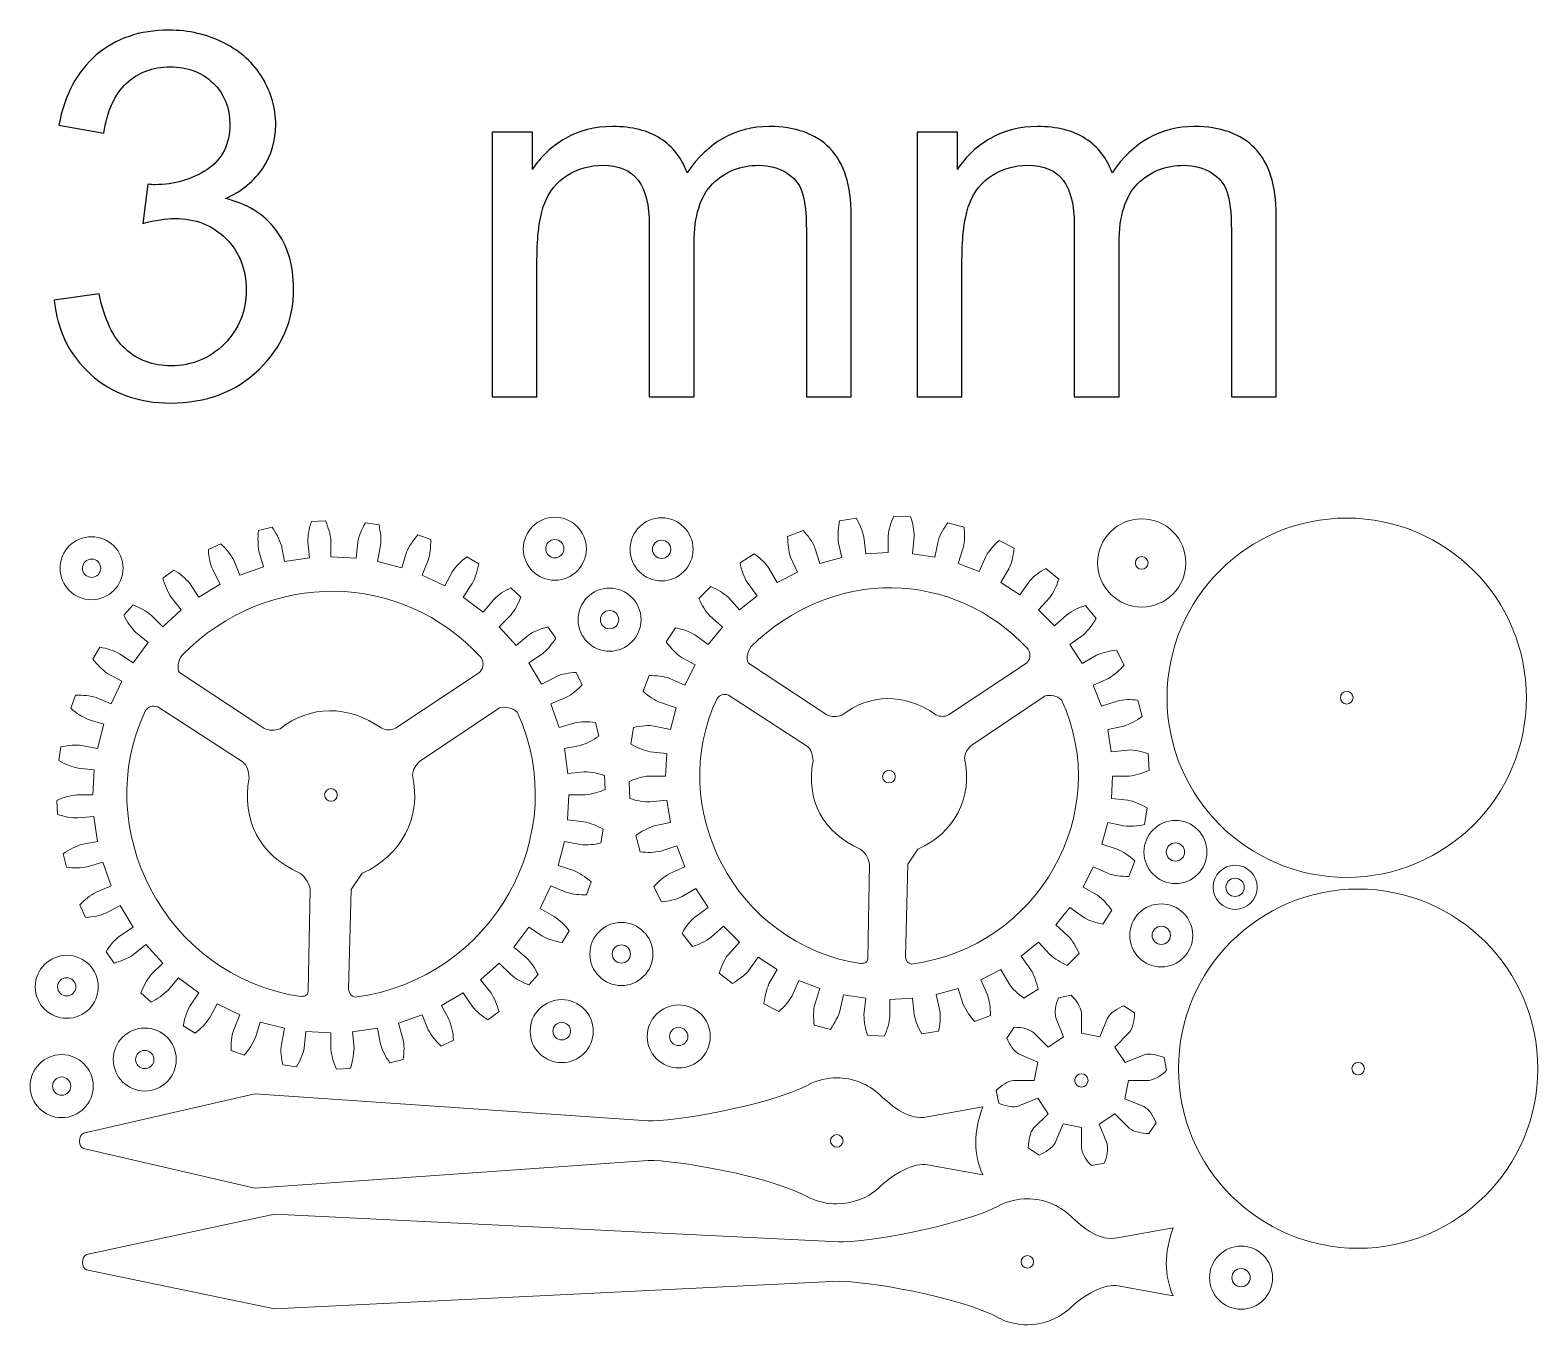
# Model space of a CAD drawing. Header units: millimetres. Extents: x -100 to 139, y -77 to 128.
import ezdxf

# ---------------------------------------------------------------- set-up
doc = ezdxf.new("R2010")
doc.units = ezdxf.units.MM
doc.header["$MEASUREMENT"] = 0
doc.layers.add('layer 1', color=7, linetype='Continuous')

msp = doc.modelspace()

# ---------------------------------------------------------------- linework, layer by layer
at = {"layer": 'layer 1', "color": 242, "lineweight": 9}
for centre, major_axis in [((-16.6043, 45.7857), (0, 5)), ((0.3336, 45.6874), (0, 5)), ((76.4961, 43.5345), (0, 7)), ((109.0129, 22.1481), (0, 28.5)), ((-90.0927, 42.6903), (0, 5)), ((-16.6043, 45.7857), (0, 1.45)), ((0.3336, 45.6874), (0, 1.45)), ((-90.0927, 42.6903), (0, 1.45)), ((76.4961, 43.5345), (0, 1)), ((-7.9239, 34.5297), (0, 5)), ((-7.9239, 34.5297), (0, 1.45)), ((109.0129, 22.1481), (0, 1)), ((81.8427, -2.3337), (0, 5)), ((81.8427, -2.3337), (0, 1.45)), ((91.3054, -7.9339), (0, 3.5)), ((91.3054, -7.9339), (0, 1.45)), ((110.8291, -36.7062), (0, 28.5)), ((79.5915, -15.5595), (0, 5)), ((-6.0496, -18.5162), (0, 5)), ((79.5915, -15.5595), (0, 1.45)), ((-94.0323, -23.7201), (0, 5)), ((-6.0496, -18.5162), (0, 1.45)), ((-94.0323, -23.7201), (0, 1.45)), ((-15.5147, -30.7551), (0, 5)), ((3.0507, -31.5993), (0, 5)), ((-81.6507, -35.2575), (0, 5)), ((-15.5147, -30.7551), (0, 1.4)), ((3.0507, -31.5993), (0, 1.45)), ((-94.8335, -39.4785), (0, 5)), ((-81.6507, -35.2575), (0, 1.45)), ((110.8291, -36.7062), (0, 1)), ((-94.8335, -39.4785), (0, 1.45)), ((58.348, -67.3533), (0, 1)), ((92.2545, -69.8697), (0, 5)), ((92.2545, -69.8697), (0, 1.45))]:
    msp.add_ellipse(centre, major_axis=major_axis, ratio=1, dxfattribs=at)
at = {"layer": 'layer 1', "color": 250}
for points, knots in [([(-96, 85.2465), (-96, 85.2465), (-88.8778, 86.2177), (-88.8778, 86.2177), (-88.8778, 86.2177), (-88.055, 82.171), (-86.6791, 79.2573), (-84.7231, 77.4768), (-84.7231, 77.4768), (-82.7672, 75.6962), (-80.3662, 74.8059), (-77.52, 74.8059), (-77.52, 74.8059), (-74.1477, 74.8059), (-71.3015, 75.966), (-69.0083, 78.2861), (-69.0083, 78.2861), (-66.7152, 80.6062), (-65.5686, 83.4794), (-65.5686, 86.9057), (-65.5686, 86.9057), (-65.5686, 90.17), (-66.6342, 92.8678), (-68.779, 94.9991), (-68.779, 94.9991), (-70.9103, 97.1169), (-73.6216, 98.1826), (-76.9264, 98.1826), (-76.9264, 98.1826), (-78.2753, 98.1826), (-79.948, 97.9128), (-81.9579, 97.3867), (-81.9579, 97.3867), (-81.9579, 97.3867), (-81.162, 103.6187), (-81.162, 103.6187), (-81.162, 103.6187), (-80.6899, 103.5647), (-80.2987, 103.5377), (-80.0154, 103.5377), (-80.0154, 103.5377), (-76.9669, 103.5377), (-74.2421, 104.3336), (-71.8006, 105.9118), (-71.8006, 105.9118), (-69.3725, 107.49), (-68.1585, 109.9181), (-68.1585, 113.1959), (-68.1585, 113.1959), (-68.1585, 115.7993), (-69.0488, 117.9576), (-70.8159, 119.6707), (-70.8159, 119.6707), (-72.5829, 121.3838), (-74.8626, 122.2336), (-77.6548, 122.2336), (-77.6548, 122.2336), (-80.4336, 122.2336), (-82.7402, 121.3569), (-84.5883, 119.6033), (-84.5883, 119.6033), (-86.4363, 117.8497), (-87.6233, 115.2193), (-88.1494, 111.7121), (-88.1494, 111.7121), (-88.1494, 111.7121), (-95.2716, 113.0071), (-95.2716, 113.0071), (-95.2716, 113.0071), (-94.3948, 117.7822), (-92.4254, 121.4917), (-89.3364, 124.1221), (-89.3364, 124.1221), (-86.2609, 126.7525), (-82.4165, 128.0609), (-77.8302, 128.0609), (-77.8302, 128.0609), (-74.6737, 128.0609), (-71.7601, 127.3865), (-69.1027, 126.0241), (-69.1027, 126.0241), (-66.4319, 124.6752), (-64.395, 122.8272), (-62.9922, 120.4936), (-62.9922, 120.4936), (-61.5758, 118.1464), (-60.8744, 115.6645), (-60.8744, 113.0341), (-60.8744, 113.0341), (-60.8744, 110.5386), (-61.5488, 108.2724), (-62.8843, 106.2221), (-62.8843, 106.2221), (-64.2332, 104.1717), (-66.2296, 102.5395), (-68.8599, 101.3255), (-68.8599, 101.3255), (-65.4337, 100.5432), (-62.7763, 98.8975), (-60.8744, 96.402), (-60.8744, 96.402), (-58.9859, 93.92), (-58.0417, 90.7905), (-58.0417, 87.054), (-58.0417, 87.054), (-58.0417, 81.9956), (-59.8897, 77.6926), (-63.5722, 74.1719), (-63.5722, 74.1719), (-67.2682, 70.6513), (-71.9355, 68.8977), (-77.5739, 68.8977), (-77.5739, 68.8977), (-82.6593, 68.8977), (-86.8814, 70.422), (-90.2402, 73.457), (-90.2402, 73.457), (-93.6125, 76.4921), (-95.5279, 80.4174), (-96, 85.2465)], [0, 0, 0, 0, 0.03225806, 0.03225806, 0.03225806, 0.03225806, 0.06451613, 0.06451613, 0.06451613, 0.06451613, 0.09677419, 0.09677419, 0.09677419, 0.09677419, 0.12903226, 0.12903226, 0.12903226, 0.12903226, 0.16129032, 0.16129032, 0.16129032, 0.16129032, 0.19354839, 0.19354839, 0.19354839, 0.19354839, 0.22580645, 0.22580645, 0.22580645, 0.22580645, 0.25806452, 0.25806452, 0.25806452, 0.25806452, 0.29032258, 0.29032258, 0.29032258, 0.29032258, 0.32258065, 0.32258065, 0.32258065, 0.32258065, 0.35483871, 0.35483871, 0.35483871, 0.35483871, 0.38709677, 0.38709677, 0.38709677, 0.38709677, 0.41935484, 0.41935484, 0.41935484, 0.41935484, 0.4516129, 0.4516129, 0.4516129, 0.4516129, 0.48387097, 0.48387097, 0.48387097, 0.48387097, 0.51612903, 0.51612903, 0.51612903, 0.51612903, 0.5483871, 0.5483871, 0.5483871, 0.5483871, 0.58064516, 0.58064516, 0.58064516, 0.58064516, 0.61290323, 0.61290323, 0.61290323, 0.61290323, 0.64516129, 0.64516129, 0.64516129, 0.64516129, 0.67741935, 0.67741935, 0.67741935, 0.67741935, 0.70967742, 0.70967742, 0.70967742, 0.70967742, 0.74193548, 0.74193548, 0.74193548, 0.74193548, 0.77419355, 0.77419355, 0.77419355, 0.77419355, 0.80645161, 0.80645161, 0.80645161, 0.80645161, 0.83870968, 0.83870968, 0.83870968, 0.83870968, 0.87096774, 0.87096774, 0.87096774, 0.87096774, 0.90322581, 0.90322581, 0.90322581, 0.90322581, 0.93548387, 0.93548387, 0.93548387, 0.93548387, 1, 1, 1, 1]), ([(-26.558, 69.8689), (-26.558, 69.8689), (-26.558, 111.874), (-26.558, 111.874), (-26.558, 111.874), (-26.558, 111.874), (-20.1642, 111.874), (-20.1642, 111.874), (-20.1642, 111.874), (-20.1642, 111.874), (-20.1642, 105.9388), (-20.1642, 105.9388), (-20.1642, 105.9388), (-18.8557, 107.9891), (-17.1021, 109.6483), (-14.9169, 110.8893), (-14.9169, 110.8893), (-12.7317, 112.1438), (-10.2497, 112.7643), (-7.4574, 112.7643), (-7.4574, 112.7643), (-4.3549, 112.7643), (-1.8055, 112.1168), (0.1774, 110.8353), (0.1774, 110.8353), (2.1603, 109.5404), (3.5632, 107.7463), (4.3725, 105.4262), (4.3725, 105.4262), (7.7178, 110.3228), (12.0478, 112.7643), (17.3895, 112.7643), (17.3895, 112.7643), (21.5712, 112.7643), (24.7951, 111.6177), (27.0342, 109.3111), (27.0342, 109.3111), (29.2869, 107.0044), (30.42, 103.4568), (30.42, 98.6682), (30.42, 98.6682), (30.42, 98.6682), (30.42, 69.8689), (30.42, 69.8689), (30.42, 69.8689), (30.42, 69.8689), (23.2978, 69.8689), (23.2978, 69.8689), (23.2978, 69.8689), (23.2978, 69.8689), (23.2978, 96.3076), (23.2978, 96.3076), (23.2978, 96.3076), (23.2978, 99.1403), (23.055, 101.1906), (22.5963, 102.4451), (22.5963, 102.4451), (22.1377, 103.6996), (21.3014, 104.6978), (20.0739, 105.4667), (20.0739, 105.4667), (18.8598, 106.2356), (17.43, 106.6133), (15.7978, 106.6133), (15.7978, 106.6133), (12.8302, 106.6133), (10.3752, 105.6285), (8.4193, 103.6726), (8.4193, 103.6726), (6.4633, 101.7032), (5.4921, 98.5603), (5.4921, 94.2437), (5.4921, 94.2437), (5.4921, 94.2437), (5.4921, 69.8689), (5.4921, 69.8689), (5.4921, 69.8689), (5.4921, 69.8689), (-1.6301, 69.8689), (-1.6301, 69.8689), (-1.6301, 69.8689), (-1.6301, 69.8689), (-1.6301, 97.1304), (-1.6301, 97.1304), (-1.6301, 97.1304), (-1.6301, 100.2869), (-2.2102, 102.6609), (-3.3702, 104.2392), (-3.3702, 104.2392), (-4.5303, 105.8174), (-6.4322, 106.6133), (-9.0626, 106.6133), (-9.0626, 106.6133), (-11.059, 106.6133), (-12.907, 106.0872), (-14.6067, 105.035), (-14.6067, 105.035), (-16.3063, 103.9829), (-17.5338, 102.4451), (-18.3027, 100.4083), (-18.3027, 100.4083), (-19.0581, 98.3849), (-19.4358, 95.4578), (-19.4358, 91.6403), (-19.4358, 91.6403), (-19.4358, 91.6403), (-19.4358, 69.8689), (-19.4358, 69.8689), (-19.4358, 69.8689), (-19.4358, 69.8689), (-26.558, 69.8689), (-26.558, 69.8689)], [0, 0, 0, 0, 0.03448276, 0.03448276, 0.03448276, 0.03448276, 0.06896552, 0.06896552, 0.06896552, 0.06896552, 0.10344828, 0.10344828, 0.10344828, 0.10344828, 0.13793103, 0.13793103, 0.13793103, 0.13793103, 0.17241379, 0.17241379, 0.17241379, 0.17241379, 0.20689655, 0.20689655, 0.20689655, 0.20689655, 0.24137931, 0.24137931, 0.24137931, 0.24137931, 0.27586207, 0.27586207, 0.27586207, 0.27586207, 0.31034483, 0.31034483, 0.31034483, 0.31034483, 0.34482759, 0.34482759, 0.34482759, 0.34482759, 0.37931034, 0.37931034, 0.37931034, 0.37931034, 0.4137931, 0.4137931, 0.4137931, 0.4137931, 0.44827586, 0.44827586, 0.44827586, 0.44827586, 0.48275862, 0.48275862, 0.48275862, 0.48275862, 0.51724138, 0.51724138, 0.51724138, 0.51724138, 0.55172414, 0.55172414, 0.55172414, 0.55172414, 0.5862069, 0.5862069, 0.5862069, 0.5862069, 0.62068966, 0.62068966, 0.62068966, 0.62068966, 0.65517241, 0.65517241, 0.65517241, 0.65517241, 0.68965517, 0.68965517, 0.68965517, 0.68965517, 0.72413793, 0.72413793, 0.72413793, 0.72413793, 0.75862069, 0.75862069, 0.75862069, 0.75862069, 0.79310345, 0.79310345, 0.79310345, 0.79310345, 0.82758621, 0.82758621, 0.82758621, 0.82758621, 0.86206897, 0.86206897, 0.86206897, 0.86206897, 0.89655172, 0.89655172, 0.89655172, 0.89655172, 0.93103448, 0.93103448, 0.93103448, 0.93103448, 1, 1, 1, 1]), ([(40.8606, 69.8689), (40.8606, 69.8689), (40.8606, 111.874), (40.8606, 111.874), (40.8606, 111.874), (40.8606, 111.874), (47.2544, 111.874), (47.2544, 111.874), (47.2544, 111.874), (47.2544, 111.874), (47.2544, 105.9388), (47.2544, 105.9388), (47.2544, 105.9388), (48.5629, 107.9891), (50.3165, 109.6483), (52.5017, 110.8893), (52.5017, 110.8893), (54.6869, 112.1438), (57.1689, 112.7643), (59.9612, 112.7643), (59.9612, 112.7643), (63.0637, 112.7643), (65.6131, 112.1168), (67.596, 110.8353), (67.596, 110.8353), (69.5789, 109.5404), (70.9818, 107.7463), (71.7911, 105.4262), (71.7911, 105.4262), (75.1364, 110.3228), (79.4664, 112.7643), (84.8081, 112.7643), (84.8081, 112.7643), (88.9898, 112.7643), (92.2137, 111.6177), (94.4528, 109.3111), (94.4528, 109.3111), (96.7055, 107.0044), (97.8386, 103.4568), (97.8386, 98.6682), (97.8386, 98.6682), (97.8386, 98.6682), (97.8386, 69.8689), (97.8386, 69.8689), (97.8386, 69.8689), (97.8386, 69.8689), (90.7164, 69.8689), (90.7164, 69.8689), (90.7164, 69.8689), (90.7164, 69.8689), (90.7164, 96.3076), (90.7164, 96.3076), (90.7164, 96.3076), (90.7164, 99.1403), (90.4736, 101.1906), (90.0149, 102.4451), (90.0149, 102.4451), (89.5563, 103.6996), (88.72, 104.6978), (87.4925, 105.4667), (87.4925, 105.4667), (86.2784, 106.2356), (84.8486, 106.6133), (83.2164, 106.6133), (83.2164, 106.6133), (80.2488, 106.6133), (77.7938, 105.6285), (75.8379, 103.6726), (75.8379, 103.6726), (73.8819, 101.7032), (72.9107, 98.5603), (72.9107, 94.2437), (72.9107, 94.2437), (72.9107, 94.2437), (72.9107, 69.8689), (72.9107, 69.8689), (72.9107, 69.8689), (72.9107, 69.8689), (65.7885, 69.8689), (65.7885, 69.8689), (65.7885, 69.8689), (65.7885, 69.8689), (65.7885, 97.1304), (65.7885, 97.1304), (65.7885, 97.1304), (65.7885, 100.2869), (65.2084, 102.6609), (64.0484, 104.2392), (64.0484, 104.2392), (62.8883, 105.8174), (60.9864, 106.6133), (58.356, 106.6133), (58.356, 106.6133), (56.3596, 106.6133), (54.5116, 106.0872), (52.8119, 105.035), (52.8119, 105.035), (51.1123, 103.9829), (49.8848, 102.4451), (49.1159, 100.4083), (49.1159, 100.4083), (48.3605, 98.3849), (47.9828, 95.4578), (47.9828, 91.6403), (47.9828, 91.6403), (47.9828, 91.6403), (47.9828, 69.8689), (47.9828, 69.8689), (47.9828, 69.8689), (47.9828, 69.8689), (40.8606, 69.8689), (40.8606, 69.8689)], [0, 0, 0, 0, 0.03448276, 0.03448276, 0.03448276, 0.03448276, 0.06896552, 0.06896552, 0.06896552, 0.06896552, 0.10344828, 0.10344828, 0.10344828, 0.10344828, 0.13793103, 0.13793103, 0.13793103, 0.13793103, 0.17241379, 0.17241379, 0.17241379, 0.17241379, 0.20689655, 0.20689655, 0.20689655, 0.20689655, 0.24137931, 0.24137931, 0.24137931, 0.24137931, 0.27586207, 0.27586207, 0.27586207, 0.27586207, 0.31034483, 0.31034483, 0.31034483, 0.31034483, 0.34482759, 0.34482759, 0.34482759, 0.34482759, 0.37931034, 0.37931034, 0.37931034, 0.37931034, 0.4137931, 0.4137931, 0.4137931, 0.4137931, 0.44827586, 0.44827586, 0.44827586, 0.44827586, 0.48275862, 0.48275862, 0.48275862, 0.48275862, 0.51724138, 0.51724138, 0.51724138, 0.51724138, 0.55172414, 0.55172414, 0.55172414, 0.55172414, 0.5862069, 0.5862069, 0.5862069, 0.5862069, 0.62068966, 0.62068966, 0.62068966, 0.62068966, 0.65517241, 0.65517241, 0.65517241, 0.65517241, 0.68965517, 0.68965517, 0.68965517, 0.68965517, 0.72413793, 0.72413793, 0.72413793, 0.72413793, 0.75862069, 0.75862069, 0.75862069, 0.75862069, 0.79310345, 0.79310345, 0.79310345, 0.79310345, 0.82758621, 0.82758621, 0.82758621, 0.82758621, 0.86206897, 0.86206897, 0.86206897, 0.86206897, 0.89655172, 0.89655172, 0.89655172, 0.89655172, 0.93103448, 0.93103448, 0.93103448, 0.93103448, 1, 1, 1, 1])]:
    msp.add_open_spline(points, degree=3, knots=knots, dxfattribs=at)
at = {"layer": 'layer 1', "color": 242, "lineweight": 9}
for points, knots in [([(36.2852, 45.1784), (36.2852, 45.1784), (36.2757, 47.8139), (36.2757, 47.8139), (36.2757, 47.8139), (36.356, 48.8807), (36.6998, 49.9308), (37.1636, 50.9735), (37.1636, 50.9735), (37.1636, 50.9735), (39.8299, 50.8386), (39.8299, 50.8386), (39.8299, 50.8386), (40.162, 49.7873), (40.4109, 48.7387), (40.3997, 47.6982), (40.3997, 47.6982), (40.3997, 47.6982), (40.1188, 44.9844), (40.1188, 44.9844), (40.1188, 44.9844), (40.1188, 44.9844), (43.6599, 44.4301), (43.6599, 44.4301), (43.6599, 44.4301), (43.6599, 44.4301), (44.1987, 47.01), (44.1987, 47.01), (44.1987, 47.01), (44.5209, 48.0384), (45.0406, 49.0033), (45.7241, 49.9159), (45.7241, 49.9159), (45.7241, 49.9159), (48.3042, 49.2296), (48.3042, 49.2296), (48.3042, 49.2296), (48.4209, 48.1328), (48.4389, 47.0383), (48.184, 45.9499), (48.184, 45.9499), (48.184, 45.9499), (47.3695, 43.4433), (47.3695, 43.4433), (47.3695, 43.4433), (47.3695, 43.4433), (50.718, 42.165), (50.718, 42.165), (50.718, 42.165), (50.718, 42.165), (51.7814, 44.5765), (51.7814, 44.5765), (51.7814, 44.5765), (52.3484, 45.625), (53.0945, 46.3925), (53.8777, 47.1018), (53.8777, 47.1018), (53.8777, 47.1018), (56.2587, 45.8941), (56.2587, 45.8941), (56.2587, 45.8941), (56.1346, 44.7087), (55.9208, 43.6017), (55.4592, 42.711), (55.4592, 42.711), (55.4592, 42.711), (54.1413, 40.4285), (54.1413, 40.4285), (54.1413, 40.4285), (54.1413, 40.4285), (57.1508, 38.482), (57.1508, 38.482), (57.1508, 38.482), (57.1508, 38.482), (58.7501, 40.6924), (58.7501, 40.6924), (58.7501, 40.6924), (59.4411, 41.4774), (60.2803, 42.1314), (61.268, 42.654), (61.268, 42.654), (61.268, 42.654), (63.3459, 40.9777), (63.3459, 40.9777), (63.3459, 40.9777), (62.991, 39.8581), (62.5266, 38.8574), (61.902, 38.0304), (61.902, 38.0304), (61.902, 38.0304), (60.1383, 36.0718), (60.1383, 36.0718), (60.1383, 36.0718), (60.1383, 36.0718), (62.6772, 33.5421), (62.6772, 33.5421), (62.6772, 33.5421), (62.6772, 33.5421), (64.6297, 35.3127), (64.6297, 35.3127), (64.6297, 35.3127), (65.5321, 36.0121), (66.5283, 36.4546), (67.572, 36.767), (67.572, 36.767), (67.572, 36.767), (69.2559, 34.6954), (69.2559, 34.6954), (69.2559, 34.6954), (68.6764, 33.7299), (68.0409, 32.8257), (67.2307, 32.1127), (67.2307, 32.1127), (67.2307, 32.1127), (65.0983, 30.5635), (65.0983, 30.5635), (65.0983, 30.5635), (65.0983, 30.5635), (67.0558, 27.5613), (67.0558, 27.5613), (67.0558, 27.5613), (67.0558, 27.5613), (69.3337, 28.8872), (69.3337, 28.8872), (69.3337, 28.8872), (70.1846, 29.3026), (71.2806, 29.548), (72.5142, 29.6981), (72.5142, 29.6981), (72.5142, 29.6981), (73.7305, 27.3217), (73.7305, 27.3217), (73.7305, 27.3217), (73.0101, 26.5215), (72.2256, 25.7743), (71.2126, 25.2164), (71.2126, 25.2164), (71.2126, 25.2164), (68.8047, 24.1444), (68.8047, 24.1444), (68.8047, 24.1444), (68.8047, 24.1444), (70.0951, 20.8009), (70.0951, 20.8009), (70.0951, 20.8009), (70.0951, 20.8009), (72.599, 21.6243), (72.599, 21.6243), (72.599, 21.6243), (73.6525, 21.9158), (74.7615, 21.8608), (75.8785, 21.7562), (75.8785, 21.7562), (75.8785, 21.7562), (76.5741, 19.1788), (76.5741, 19.1788), (76.5741, 19.1788), (75.6309, 18.5428), (74.6798, 17.9483), (73.6735, 17.643), (73.6735, 17.643), (73.6735, 17.643), (71.0953, 17.095), (71.0953, 17.095), (71.0953, 17.095), (71.0953, 17.095), (71.6624, 13.5563), (71.6624, 13.5563), (71.6624, 13.5563), (71.6624, 13.5563), (74.2827, 13.8412), (74.2827, 13.8412), (74.2827, 13.8412), (75.3588, 13.9197), (76.4381, 13.6202), (77.518, 13.2885), (77.518, 13.2885), (77.518, 13.2885), (77.6625, 10.6228), (77.6625, 10.6228), (77.6625, 10.6228), (76.6807, 10.2054), (75.65, 9.8389), (74.5059, 9.7236), (74.5059, 9.7236), (74.5059, 9.7236), (71.8701, 9.7236), (71.8701, 9.7236), (71.8701, 9.7236), (71.8701, 9.7236), (71.689, 6.1442), (71.689, 6.1442), (71.689, 6.1442), (71.689, 6.1442), (74.3113, 5.8782), (74.3113, 5.8782), (74.3113, 5.8782), (75.2141, 5.7229), (76.2878, 5.2596), (77.361, 4.6649), (77.361, 4.6649), (77.361, 4.6649), (76.9481, 2.0274), (76.9481, 2.0274), (76.9481, 2.0274), (75.805, 1.8012), (74.6872, 1.6497), (73.6735, 1.8041), (73.6735, 1.8041), (73.6735, 1.8041), (71.0953, 2.3521), (71.0953, 2.3521), (71.0953, 2.3521), (71.0953, 2.3521), (70.1739, -1.1114), (70.1739, -1.1114), (70.1739, -1.1114), (70.1739, -1.1114), (72.575, -1.8819), (72.575, -1.8819), (72.575, -1.8819), (73.5207, -2.2132), (74.4673, -2.9466), (75.4143, -3.7376), (75.4143, -3.7376), (75.4143, -3.7376), (74.462, -6.2316), (74.462, -6.2316), (74.462, -6.2316), (73.258, -6.1957), (72.1132, -6.1017), (71.2126, -5.7693), (71.2126, -5.7693), (71.2126, -5.7693), (68.8047, -4.6973), (68.8047, -4.6973), (68.8047, -4.6973), (68.8047, -4.6973), (67.1832, -7.8935), (67.1832, -7.8935), (67.1832, -7.8935), (67.1832, -7.8935), (69.4706, -9.2031), (69.4706, -9.2031), (69.4706, -9.2031), (70.3691, -9.8174), (71.0795, -10.6677), (71.7631, -11.5518), (71.7631, -11.5518), (71.7631, -11.5518), (70.3131, -13.7933), (70.3131, -13.7933), (70.3131, -13.7933), (69.1189, -13.5149), (67.9981, -13.1936), (67.2307, -12.6656), (67.2307, -12.6656), (67.2307, -12.6656), (65.0983, -11.1164), (65.0983, -11.1164), (65.0983, -11.1164), (65.0983, -11.1164), (62.8477, -13.9057), (62.8477, -13.9057), (62.8477, -13.9057), (62.8477, -13.9057), (64.8128, -15.6622), (64.8128, -15.6622), (64.8128, -15.6622), (65.5855, -16.4444), (66.1026, -17.4201), (66.5669, -18.4362), (66.5669, -18.4362), (66.5669, -18.4362), (64.6825, -20.3272), (64.6825, -20.3272), (64.6825, -20.3272), (63.674, -19.8666), (62.7014, -19.3528), (61.902, -18.5833), (61.902, -18.5833), (61.902, -18.5833), (60.1383, -16.6247), (60.1383, -16.6247), (60.1383, -16.6247), (60.1383, -16.6247), (57.3569, -18.8851), (57.3569, -18.8851), (57.3569, -18.8851), (57.3569, -18.8851), (58.9139, -21.0118), (58.9139, -21.0118), (58.9139, -21.0118), (59.4699, -21.8926), (59.7789, -22.9767), (60.0527, -24.0898), (60.0527, -24.0898), (60.0527, -24.0898), (57.8163, -25.5478), (57.8163, -25.5478), (57.8163, -25.5478), (56.8419, -24.7968), (55.963, -24.0646), (55.4592, -23.2639), (55.4592, -23.2639), (55.4592, -23.2639), (54.1413, -20.9814), (54.1413, -20.9814), (54.1413, -20.9814), (54.1413, -20.9814), (50.9507, -22.6142), (50.9507, -22.6142), (50.9507, -22.6142), (50.9507, -22.6142), (52.0314, -25.0181), (52.0314, -25.0181), (52.0314, -25.0181), (52.3418, -25.9376), (52.4997, -27.0201), (52.5055, -28.2656), (52.5055, -28.2656), (52.5055, -28.2656), (50.0147, -29.2268), (50.0147, -29.2268), (50.0147, -29.2268), (49.3027, -28.4699), (48.679, -27.5821), (48.184, -26.5028), (48.184, -26.5028), (48.184, -26.5028), (47.3695, -23.9962), (47.3695, -23.9962), (47.3695, -23.9962), (47.3695, -23.9962), (43.9091, -24.93), (43.9091, -24.93), (43.9091, -24.93), (43.9091, -24.93), (44.4664, -27.506), (44.4664, -27.506), (44.4664, -27.506), (44.5957, -28.614), (44.5072, -29.7042), (44.2548, -30.7812), (44.2548, -30.7812), (44.2548, -30.7812), (41.6187, -31.2035), (41.6187, -31.2035), (41.6187, -31.2035), (41.041, -30.2123), (40.5978, -29.2023), (40.3943, -28.1584), (40.3943, -28.1584), (40.3943, -28.1584), (40.1188, -25.5373), (40.1188, -25.5373), (40.1188, -25.5373), (40.1188, -25.5373), (36.5399, -25.7313), (36.5399, -25.7313), (36.5399, -25.7313), (36.5399, -25.7313), (36.5494, -28.3668), (36.5494, -28.3668), (36.5494, -28.3668), (36.4619, -29.4206), (36.1415, -30.4737), (35.6615, -31.5264), (35.6615, -31.5264), (35.6615, -31.5264), (32.9951, -31.3915), (32.9951, -31.3915), (32.9951, -31.3915), (32.624, -30.3569), (32.436, -29.2792), (32.4307, -28.1584), (32.4307, -28.1584), (32.4307, -28.1584), (32.7062, -25.5373), (32.7062, -25.5373), (32.7062, -25.5373), (32.7062, -25.5373), (29.1652, -24.983), (29.1652, -24.983), (29.1652, -24.983), (29.1652, -24.983), (28.6264, -27.5629), (28.6264, -27.5629), (28.6264, -27.5629), (28.3803, -28.4109), (27.8411, -29.3937), (27.1009, -30.4689), (27.1009, -30.4689), (27.1009, -30.4689), (24.5209, -29.7826), (24.5209, -29.7826), (24.5209, -29.7826), (24.4347, -28.6111), (24.3836, -27.4612), (24.641, -26.5028), (24.641, -26.5028), (24.641, -26.5028), (25.4555, -23.9962), (25.4555, -23.9962), (25.4555, -23.9962), (25.4555, -23.9962), (22.1071, -22.7179), (22.1071, -22.7179), (22.1071, -22.7179), (22.1071, -22.7179), (21.0437, -25.1294), (21.0437, -25.1294), (21.0437, -25.1294), (20.5669, -25.9986), (19.7885, -26.8305), (18.9473, -27.6547), (18.9473, -27.6547), (18.9473, -27.6547), (16.5663, -26.447), (16.5663, -26.447), (16.5663, -26.447), (16.7205, -25.2611), (16.9243, -24.1299), (17.3658, -23.2639), (17.3658, -23.2639), (17.3658, -23.2639), (18.6837, -20.9815), (18.6837, -20.9815), (18.6837, -20.9815), (18.6837, -20.9815), (15.6743, -19.0349), (15.6743, -19.0349), (15.6743, -19.0349), (15.6743, -19.0349), (14.1326, -21.1727), (14.1326, -21.1727), (14.1326, -21.1727), (13.4939, -21.9202), (12.5432, -22.5691), (11.557, -23.2069), (11.557, -23.2069), (11.557, -23.2069), (9.4792, -21.5307), (9.4792, -21.5307), (9.4792, -21.5307), (9.8518, -20.3907), (10.3063, -19.3444), (10.9231, -18.5833), (10.9231, -18.5833), (10.9231, -18.5833), (12.6867, -16.6247), (12.6867, -16.6247), (12.6867, -16.6247), (12.6867, -16.6247), (10.1478, -14.0951), (10.1478, -14.0951), (10.1478, -14.0951), (10.1478, -14.0951), (8.1954, -15.8656), (8.1954, -15.8656), (8.1954, -15.8656), (7.2578, -16.5094), (6.277, -16.9941), (5.253, -17.3199), (5.253, -17.3199), (5.253, -17.3199), (3.5692, -15.2483), (3.5692, -15.2483), (3.5692, -15.2483), (4.1995, -14.0925), (4.8785, -13.2579), (5.5943, -12.6656), (5.5943, -12.6656), (5.5943, -12.6656), (7.7267, -11.1164), (7.7267, -11.1164), (7.7267, -11.1164), (7.7267, -11.1164), (5.7692, -8.1142), (5.7692, -8.1142), (5.7692, -8.1142), (5.7692, -8.1142), (3.4913, -9.4402), (3.4913, -9.4402), (3.4913, -9.4402), (2.4984, -9.8974), (1.4343, -10.1563), (0.3109, -10.251), (0.3109, -10.251), (0.3109, -10.251), (-0.9054, -7.8746), (-0.9054, -7.8746), (-0.9054, -7.8746), (-0.1869, -7.0301), (0.6321, -6.3039), (1.6125, -5.7693), (1.6125, -5.7693), (1.6125, -5.7693), (4.0204, -4.6973), (4.0204, -4.6973), (4.0204, -4.6973), (4.0204, -4.6973), (2.7299, -1.3538), (2.7299, -1.3538), (2.7299, -1.3538), (2.7299, -1.3538), (0.2261, -2.1772), (0.2261, -2.1772), (0.2261, -2.1772), (-0.8015, -2.4409), (-1.9059, -2.4471), (-3.0535, -2.3091), (-3.0535, -2.3091), (-3.0535, -2.3091), (-3.7491, 0.2682), (-3.7491, 0.2682), (-3.7491, 0.2682), (-2.8955, 0.9272), (-1.9519, 1.4698), (-0.8485, 1.8041), (-0.8485, 1.8041), (-0.8485, 1.8041), (1.7297, 2.3521), (1.7297, 2.3521), (1.7297, 2.3521), (1.7297, 2.3521), (1.1627, 5.8908), (1.1627, 5.8908), (1.1627, 5.8908), (1.1627, 5.8908), (-1.504, 5.6031), (-1.504, 5.6031), (-1.504, 5.6031), (-2.4648, 5.589), (-3.5398, 5.7978), (-4.693, 6.1587), (-4.693, 6.1587), (-4.693, 6.1587), (-4.8375, 8.8243), (-4.8375, 8.8243), (-4.8375, 8.8243), (-3.7948, 9.2876), (-2.7445, 9.6212), (-1.6809, 9.7236), (-1.6809, 9.7236), (-1.6809, 9.7236), (0.9549, 9.7236), (0.9549, 9.7236), (0.9549, 9.7236), (0.9549, 9.7236), (1.1361, 13.3029), (1.1361, 13.3029), (1.1361, 13.3029), (1.1361, 13.3029), (-1.4862, 13.569), (-1.4862, 13.569), (-1.4862, 13.569), (-2.4563, 13.7593), (-3.477, 14.1829), (-4.5359, 14.7823), (-4.5359, 14.7823), (-4.5359, 14.7823), (-4.123, 17.4197), (-4.123, 17.4197), (-4.123, 17.4197), (-2.9184, 17.6773), (-1.7851, 17.8196), (-0.8484, 17.643), (-0.8484, 17.643), (-0.8484, 17.643), (1.7297, 17.0951), (1.7297, 17.0951), (1.7297, 17.0951), (1.7297, 17.0951), (2.6512, 20.5585), (2.6512, 20.5585), (2.6512, 20.5585), (2.6512, 20.5585), (0.1415, 21.364), (0.1415, 21.364), (0.1415, 21.364), (-0.8216, 21.7434), (-1.7227, 22.3893), (-2.5892, 23.1847), (-2.5892, 23.1847), (-2.5892, 23.1847), (-1.637, 25.6787), (-1.637, 25.6787), (-1.637, 25.6787), (-0.5044, 25.6484), (0.6476, 25.5551), (1.6125, 25.2164), (1.6125, 25.2164), (1.6125, 25.2164), (4.0204, 24.1444), (4.0204, 24.1444), (4.0204, 24.1444), (4.0204, 24.1444), (5.6418, 27.3406), (5.6418, 27.3406), (5.6418, 27.3406), (5.6418, 27.3406), (3.3545, 28.6502), (3.3545, 28.6502), (3.3545, 28.6502), (2.5383, 29.1957), (1.7882, 30.0427), (1.062, 30.9989), (1.062, 30.9989), (1.062, 30.9989), (2.512, 33.2404), (2.512, 33.2404), (2.512, 33.2404), (3.7002, 33.0014), (4.7608, 32.6539), (5.5943, 32.1127), (5.5943, 32.1127), (5.5943, 32.1127), (7.7267, 30.5635), (7.7267, 30.5635), (7.7267, 30.5635), (7.7267, 30.5635), (9.9773, 33.3528), (9.9773, 33.3528), (9.9773, 33.3528), (9.9773, 33.3528), (7.946, 35.1743), (7.946, 35.1743), (7.946, 35.1743), (7.2606, 35.8794), (6.7191, 36.8163), (6.2582, 37.8833), (6.2582, 37.8833), (6.2582, 37.8833), (8.1426, 39.7743), (8.1426, 39.7743), (8.1426, 39.7743), (9.2088, 39.2991), (10.1873, 38.757), (10.9231, 38.0304), (10.9231, 38.0304), (10.9231, 38.0304), (12.6868, 36.0718), (12.6868, 36.0718), (12.6868, 36.0718), (12.6868, 36.0718), (15.4682, 38.3322), (15.4682, 38.3322), (15.4682, 38.3322), (15.4682, 38.3322), (13.9112, 40.4589), (13.9112, 40.4589), (13.9112, 40.4589), (13.3547, 41.3468), (13.0055, 42.3965), (12.7723, 43.5369), (12.7723, 43.5369), (12.7723, 43.5369), (15.0087, 44.9949), (15.0087, 44.9949), (15.0087, 44.9949), (15.8876, 44.3138), (16.7487, 43.6055), (17.3658, 42.711), (17.3658, 42.711), (17.3658, 42.711), (18.6837, 40.4285), (18.6837, 40.4285), (18.6837, 40.4285), (18.6837, 40.4285), (21.8743, 42.0613), (21.8743, 42.0613), (21.8743, 42.0613), (21.8743, 42.0613), (20.7936, 44.4652), (20.7936, 44.4652), (20.7936, 44.4652), (20.4523, 45.4184), (20.3481, 46.5388), (20.3196, 47.7127), (20.3196, 47.7127), (20.3196, 47.7127), (22.8103, 48.6739), (22.8103, 48.6739), (22.8103, 48.6739), (23.5068, 47.8792), (24.1747, 47.0466), (24.6411, 45.9499), (24.6411, 45.9499), (24.6411, 45.9499), (25.4555, 43.4433), (25.4555, 43.4433), (25.4555, 43.4433), (25.4555, 43.4433), (28.9159, 44.3771), (28.9159, 44.3771), (28.9159, 44.3771), (28.9159, 44.3771), (28.3587, 46.9531), (28.3587, 46.9531), (28.3587, 46.9531), (28.2755, 48.1531), (28.3362, 49.2518), (28.5703, 50.2282), (28.5703, 50.2282), (28.5703, 50.2282), (31.2064, 50.6506), (31.2064, 50.6506), (31.2064, 50.6506), (31.7523, 49.6689), (32.2214, 48.6857), (32.4167, 47.6973), (32.4167, 47.6973), (32.4167, 47.6973), (32.7062, 44.9844), (32.7062, 44.9844), (32.7062, 44.9844), (32.7062, 44.9844), (36.2852, 45.1784), (36.2852, 45.1784)], [0, 0, 0, 0, 0.00552486, 0.00552486, 0.00552486, 0.00552486, 0.01104972, 0.01104972, 0.01104972, 0.01104972, 0.01657459, 0.01657459, 0.01657459, 0.01657459, 0.02209945, 0.02209945, 0.02209945, 0.02209945, 0.02762431, 0.02762431, 0.02762431, 0.02762431, 0.03314917, 0.03314917, 0.03314917, 0.03314917, 0.03867403, 0.03867403, 0.03867403, 0.03867403, 0.0441989, 0.0441989, 0.0441989, 0.0441989, 0.04972376, 0.04972376, 0.04972376, 0.04972376, 0.05524862, 0.05524862, 0.05524862, 0.05524862, 0.06077348, 0.06077348, 0.06077348, 0.06077348, 0.06629834, 0.06629834, 0.06629834, 0.06629834, 0.0718232, 0.0718232, 0.0718232, 0.0718232, 0.07734807, 0.07734807, 0.07734807, 0.07734807, 0.08287293, 0.08287293, 0.08287293, 0.08287293, 0.08839779, 0.08839779, 0.08839779, 0.08839779, 0.09392265, 0.09392265, 0.09392265, 0.09392265, 0.09944751, 0.09944751, 0.09944751, 0.09944751, 0.10497238, 0.10497238, 0.10497238, 0.10497238, 0.11049724, 0.11049724, 0.11049724, 0.11049724, 0.1160221, 0.1160221, 0.1160221, 0.1160221, 0.12154696, 0.12154696, 0.12154696, 0.12154696, 0.12707182, 0.12707182, 0.12707182, 0.12707182, 0.13259669, 0.13259669, 0.13259669, 0.13259669, 0.13812155, 0.13812155, 0.13812155, 0.13812155, 0.14364641, 0.14364641, 0.14364641, 0.14364641, 0.14917127, 0.14917127, 0.14917127, 0.14917127, 0.15469613, 0.15469613, 0.15469613, 0.15469613, 0.16022099, 0.16022099, 0.16022099, 0.16022099, 0.16574586, 0.16574586, 0.16574586, 0.16574586, 0.17127072, 0.17127072, 0.17127072, 0.17127072, 0.17679558, 0.17679558, 0.17679558, 0.17679558, 0.18232044, 0.18232044, 0.18232044, 0.18232044, 0.1878453, 0.1878453, 0.1878453, 0.1878453, 0.19337017, 0.19337017, 0.19337017, 0.19337017, 0.19889503, 0.19889503, 0.19889503, 0.19889503, 0.20441989, 0.20441989, 0.20441989, 0.20441989, 0.20994475, 0.20994475, 0.20994475, 0.20994475, 0.21546961, 0.21546961, 0.21546961, 0.21546961, 0.22099448, 0.22099448, 0.22099448, 0.22099448, 0.22651934, 0.22651934, 0.22651934, 0.22651934, 0.2320442, 0.2320442, 0.2320442, 0.2320442, 0.23756906, 0.23756906, 0.23756906, 0.23756906, 0.24309392, 0.24309392, 0.24309392, 0.24309392, 0.24861878, 0.24861878, 0.24861878, 0.24861878, 0.25414365, 0.25414365, 0.25414365, 0.25414365, 0.25966851, 0.25966851, 0.25966851, 0.25966851, 0.26519337, 0.26519337, 0.26519337, 0.26519337, 0.27071823, 0.27071823, 0.27071823, 0.27071823, 0.27624309, 0.27624309, 0.27624309, 0.27624309, 0.28176796, 0.28176796, 0.28176796, 0.28176796, 0.28729282, 0.28729282, 0.28729282, 0.28729282, 0.29281768, 0.29281768, 0.29281768, 0.29281768, 0.29834254, 0.29834254, 0.29834254, 0.29834254, 0.3038674, 0.3038674, 0.3038674, 0.3038674, 0.30939227, 0.30939227, 0.30939227, 0.30939227, 0.31491713, 0.31491713, 0.31491713, 0.31491713, 0.32044199, 0.32044199, 0.32044199, 0.32044199, 0.32596685, 0.32596685, 0.32596685, 0.32596685, 0.33149171, 0.33149171, 0.33149171, 0.33149171, 0.33701657, 0.33701657, 0.33701657, 0.33701657, 0.34254144, 0.34254144, 0.34254144, 0.34254144, 0.3480663, 0.3480663, 0.3480663, 0.3480663, 0.35359116, 0.35359116, 0.35359116, 0.35359116, 0.35911602, 0.35911602, 0.35911602, 0.35911602, 0.36464088, 0.36464088, 0.36464088, 0.36464088, 0.37016575, 0.37016575, 0.37016575, 0.37016575, 0.37569061, 0.37569061, 0.37569061, 0.37569061, 0.38121547, 0.38121547, 0.38121547, 0.38121547, 0.38674033, 0.38674033, 0.38674033, 0.38674033, 0.39226519, 0.39226519, 0.39226519, 0.39226519, 0.39779006, 0.39779006, 0.39779006, 0.39779006, 0.40331492, 0.40331492, 0.40331492, 0.40331492, 0.40883978, 0.40883978, 0.40883978, 0.40883978, 0.41436464, 0.41436464, 0.41436464, 0.41436464, 0.4198895, 0.4198895, 0.4198895, 0.4198895, 0.42541436, 0.42541436, 0.42541436, 0.42541436, 0.43093923, 0.43093923, 0.43093923, 0.43093923, 0.43646409, 0.43646409, 0.43646409, 0.43646409, 0.44198895, 0.44198895, 0.44198895, 0.44198895, 0.44751381, 0.44751381, 0.44751381, 0.44751381, 0.45303867, 0.45303867, 0.45303867, 0.45303867, 0.45856354, 0.45856354, 0.45856354, 0.45856354, 0.4640884, 0.4640884, 0.4640884, 0.4640884, 0.46961326, 0.46961326, 0.46961326, 0.46961326, 0.47513812, 0.47513812, 0.47513812, 0.47513812, 0.48066298, 0.48066298, 0.48066298, 0.48066298, 0.48618785, 0.48618785, 0.48618785, 0.48618785, 0.49171271, 0.49171271, 0.49171271, 0.49171271, 0.49723757, 0.49723757, 0.49723757, 0.49723757, 0.50276243, 0.50276243, 0.50276243, 0.50276243, 0.50828729, 0.50828729, 0.50828729, 0.50828729, 0.51381215, 0.51381215, 0.51381215, 0.51381215, 0.51933702, 0.51933702, 0.51933702, 0.51933702, 0.52486188, 0.52486188, 0.52486188, 0.52486188, 0.53038674, 0.53038674, 0.53038674, 0.53038674, 0.5359116, 0.5359116, 0.5359116, 0.5359116, 0.54143646, 0.54143646, 0.54143646, 0.54143646, 0.54696133, 0.54696133, 0.54696133, 0.54696133, 0.55248619, 0.55248619, 0.55248619, 0.55248619, 0.55801105, 0.55801105, 0.55801105, 0.55801105, 0.56353591, 0.56353591, 0.56353591, 0.56353591, 0.56906077, 0.56906077, 0.56906077, 0.56906077, 0.57458564, 0.57458564, 0.57458564, 0.57458564, 0.5801105, 0.5801105, 0.5801105, 0.5801105, 0.58563536, 0.58563536, 0.58563536, 0.58563536, 0.59116022, 0.59116022, 0.59116022, 0.59116022, 0.59668508, 0.59668508, 0.59668508, 0.59668508, 0.60220994, 0.60220994, 0.60220994, 0.60220994, 0.60773481, 0.60773481, 0.60773481, 0.60773481, 0.61325967, 0.61325967, 0.61325967, 0.61325967, 0.61878453, 0.61878453, 0.61878453, 0.61878453, 0.62430939, 0.62430939, 0.62430939, 0.62430939, 0.62983425, 0.62983425, 0.62983425, 0.62983425, 0.63535912, 0.63535912, 0.63535912, 0.63535912, 0.64088398, 0.64088398, 0.64088398, 0.64088398, 0.64640884, 0.64640884, 0.64640884, 0.64640884, 0.6519337, 0.6519337, 0.6519337, 0.6519337, 0.65745856, 0.65745856, 0.65745856, 0.65745856, 0.66298343, 0.66298343, 0.66298343, 0.66298343, 0.66850829, 0.66850829, 0.66850829, 0.66850829, 0.67403315, 0.67403315, 0.67403315, 0.67403315, 0.67955801, 0.67955801, 0.67955801, 0.67955801, 0.68508287, 0.68508287, 0.68508287, 0.68508287, 0.69060773, 0.69060773, 0.69060773, 0.69060773, 0.6961326, 0.6961326, 0.6961326, 0.6961326, 0.70165746, 0.70165746, 0.70165746, 0.70165746, 0.70718232, 0.70718232, 0.70718232, 0.70718232, 0.71270718, 0.71270718, 0.71270718, 0.71270718, 0.71823204, 0.71823204, 0.71823204, 0.71823204, 0.72375691, 0.72375691, 0.72375691, 0.72375691, 0.72928177, 0.72928177, 0.72928177, 0.72928177, 0.73480663, 0.73480663, 0.73480663, 0.73480663, 0.74033149, 0.74033149, 0.74033149, 0.74033149, 0.74585635, 0.74585635, 0.74585635, 0.74585635, 0.75138122, 0.75138122, 0.75138122, 0.75138122, 0.75690608, 0.75690608, 0.75690608, 0.75690608, 0.76243094, 0.76243094, 0.76243094, 0.76243094, 0.7679558, 0.7679558, 0.7679558, 0.7679558, 0.77348066, 0.77348066, 0.77348066, 0.77348066, 0.77900552, 0.77900552, 0.77900552, 0.77900552, 0.78453039, 0.78453039, 0.78453039, 0.78453039, 0.79005525, 0.79005525, 0.79005525, 0.79005525, 0.79558011, 0.79558011, 0.79558011, 0.79558011, 0.80110497, 0.80110497, 0.80110497, 0.80110497, 0.80662983, 0.80662983, 0.80662983, 0.80662983, 0.8121547, 0.8121547, 0.8121547, 0.8121547, 0.81767956, 0.81767956, 0.81767956, 0.81767956, 0.82320442, 0.82320442, 0.82320442, 0.82320442, 0.82872928, 0.82872928, 0.82872928, 0.82872928, 0.83425414, 0.83425414, 0.83425414, 0.83425414, 0.83977901, 0.83977901, 0.83977901, 0.83977901, 0.84530387, 0.84530387, 0.84530387, 0.84530387, 0.85082873, 0.85082873, 0.85082873, 0.85082873, 0.85635359, 0.85635359, 0.85635359, 0.85635359, 0.86187845, 0.86187845, 0.86187845, 0.86187845, 0.86740331, 0.86740331, 0.86740331, 0.86740331, 0.87292818, 0.87292818, 0.87292818, 0.87292818, 0.87845304, 0.87845304, 0.87845304, 0.87845304, 0.8839779, 0.8839779, 0.8839779, 0.8839779, 0.88950276, 0.88950276, 0.88950276, 0.88950276, 0.89502762, 0.89502762, 0.89502762, 0.89502762, 0.90055249, 0.90055249, 0.90055249, 0.90055249, 0.90607735, 0.90607735, 0.90607735, 0.90607735, 0.91160221, 0.91160221, 0.91160221, 0.91160221, 0.91712707, 0.91712707, 0.91712707, 0.91712707, 0.92265193, 0.92265193, 0.92265193, 0.92265193, 0.9281768, 0.9281768, 0.9281768, 0.9281768, 0.93370166, 0.93370166, 0.93370166, 0.93370166, 0.93922652, 0.93922652, 0.93922652, 0.93922652, 0.94475138, 0.94475138, 0.94475138, 0.94475138, 0.95027624, 0.95027624, 0.95027624, 0.95027624, 0.9558011, 0.9558011, 0.9558011, 0.9558011, 0.96132597, 0.96132597, 0.96132597, 0.96132597, 0.96685083, 0.96685083, 0.96685083, 0.96685083, 0.97237569, 0.97237569, 0.97237569, 0.97237569, 0.97790055, 0.97790055, 0.97790055, 0.97790055, 0.98342541, 0.98342541, 0.98342541, 0.98342541, 0.98895028, 0.98895028, 0.98895028, 0.98895028, 1, 1, 1, 1]), ([(-52.1179, 44.473), (-52.1179, 44.473), (-48.143, 44.2632), (-48.143, 44.2632), (-48.143, 44.2632), (-48.143, 44.2632), (-47.8717, 46.8259), (-47.8717, 46.8259), (-47.8717, 46.8259), (-47.7573, 47.7445), (-47.2514, 48.8019), (-46.6641, 49.8883), (-46.6641, 49.8883), (-46.6641, 49.8883), (-44.4931, 49.5582), (-44.4931, 49.5582), (-44.4931, 49.5582), (-44.2684, 48.414), (-44.0917, 47.2865), (-44.2504, 46.2752), (-44.2504, 46.2752), (-44.2504, 46.2752), (-44.7532, 43.7476), (-44.7532, 43.7476), (-44.7532, 43.7476), (-44.7532, 43.7476), (-40.8956, 42.7663), (-40.8956, 42.7663), (-40.8956, 42.7663), (-40.8956, 42.7663), (-40.1295, 45.2269), (-40.1295, 45.2269), (-40.1295, 45.2269), (-39.7504, 46.1768), (-39.0706, 47.0886), (-38.3477, 47.9949), (-38.3477, 47.9949), (-38.3477, 47.9949), (-36.2828, 47.2476), (-36.2828, 47.2476), (-36.2828, 47.2476), (-36.2909, 46.0049), (-36.3668, 44.845), (-36.6853, 43.9803), (-36.6853, 43.9803), (-36.6853, 43.9803), (-37.6715, 41.5994), (-37.6715, 41.5994), (-37.6715, 41.5994), (-37.6715, 41.5994), (-34.0795, 39.8844), (-34.0795, 39.8844), (-34.0795, 39.8844), (-34.0795, 39.8844), (-32.8481, 42.1482), (-32.8481, 42.1482), (-32.8481, 42.1482), (-32.3332, 43.0003), (-31.4817, 43.7668), (-30.5604, 44.5155), (-30.5604, 44.5155), (-30.5604, 44.5155), (-28.681, 43.3796), (-28.681, 43.3796), (-28.681, 43.3796), (-28.9215, 42.2415), (-29.2078, 41.1458), (-29.7132, 40.2537), (-29.7132, 40.2537), (-29.7132, 40.2537), (-31.145, 38.1109), (-31.145, 38.1109), (-31.145, 38.1109), (-31.145, 38.1109), (-27.9566, 35.7281), (-27.9566, 35.7281), (-27.9566, 35.7281), (-27.9566, 35.7281), (-26.3072, 37.7082), (-26.3072, 37.7082), (-26.3072, 37.7082), (-25.5681, 38.5224), (-24.608, 39.0796), (-23.6017, 39.5836), (-23.6017, 39.5836), (-23.6017, 39.5836), (-21.9799, 38.1029), (-21.9799, 38.1029), (-21.9799, 38.1029), (-22.4297, 37.029), (-22.9294, 36.0378), (-23.6022, 35.2384), (-23.6022, 35.2384), (-23.6022, 35.2384), (-25.4244, 33.4162), (-25.4244, 33.4162), (-25.4244, 33.4162), (-25.4244, 33.4162), (-22.7621, 30.4571), (-22.7621, 30.4571), (-22.7621, 30.4571), (-22.7621, 30.4571), (-20.7581, 32.0774), (-20.7581, 32.0774), (-20.7581, 32.0774), (-20.0201, 32.6495), (-18.9289, 33.0441), (-17.7387, 33.3889), (-17.7387, 33.3889), (-17.7387, 33.3889), (-16.437, 31.6204), (-16.437, 31.6204), (-16.437, 31.6204), (-17.2258, 30.4241), (-17.9497, 29.5451), (-18.5869, 29.1274), (-18.5869, 29.1274), (-18.5869, 29.1274), (-20.7297, 27.6956), (-20.7297, 27.6956), (-20.7297, 27.6956), (-20.7297, 27.6956), (-18.6958, 24.274), (-18.6958, 24.274), (-18.6958, 24.274), (-18.6958, 24.274), (-16.4142, 25.4722), (-16.4142, 25.4722), (-16.4142, 25.4722), (-15.4899, 25.9089), (-14.3707, 26.0768), (-13.197, 26.1695), (-13.197, 26.1695), (-13.197, 26.1695), (-12.2653, 24.1809), (-12.2653, 24.1809), (-12.2653, 24.1809), (-13.0967, 23.3228), (-13.9572, 22.6233), (-14.8603, 22.1553), (-14.8603, 22.1553), (-14.8603, 22.1553), (-17.2412, 21.1691), (-17.2412, 21.1691), (-17.2412, 21.1691), (-17.2412, 21.1691), (-15.9139, 17.4164), (-15.9139, 17.4164), (-15.9139, 17.4164), (-15.9139, 17.4164), (-13.4424, 18.1465), (-13.4424, 18.1465), (-13.4424, 18.1465), (-12.5211, 18.3897), (-11.3849, 18.3586), (-10.1509, 18.2027), (-10.1509, 18.2027), (-10.1509, 18.2027), (-9.6251, 16.0706), (-9.6251, 16.0706), (-9.6251, 16.0706), (-10.5501, 15.3899), (-11.523, 14.8716), (-12.5654, 14.5902), (-12.5654, 14.5902), (-12.5654, 14.5902), (-15.093, 14.0874), (-15.093, 14.0874), (-15.093, 14.0874), (-15.093, 14.0874), (-14.5233, 10.1479), (-14.5233, 10.1479), (-14.5233, 10.1479), (-14.5233, 10.1479), (-11.9569, 10.3818), (-11.9569, 10.3818), (-11.9569, 10.3818), (-10.7137, 10.3788), (-9.6308, 10.1386), (-8.7176, 9.7948), (-8.7176, 9.7948), (-8.7176, 9.7948), (-8.6179, 7.6011), (-8.6179, 7.6011), (-8.6179, 7.6011), (-9.6376, 7.1151), (-10.7036, 6.8652), (-11.7905, 6.7227), (-11.7905, 6.7227), (-11.7905, 6.7227), (-14.3676, 6.7227), (-14.3676, 6.7227), (-14.3676, 6.7227), (-14.3676, 6.7227), (-14.5774, 2.7478), (-14.5774, 2.7478), (-14.5774, 2.7478), (-14.5774, 2.7478), (-12.0147, 2.4765), (-12.0147, 2.4765), (-12.0147, 2.4765), (-10.9756, 2.2652), (-9.9559, 1.851), (-8.9522, 1.2688), (-8.9522, 1.2688), (-8.9522, 1.2688), (-9.2824, -0.9022), (-9.2824, -0.9022), (-9.2824, -0.9022), (-10.3555, -1.1602), (-11.4484, -1.2524), (-12.5654, -1.1448), (-12.5654, -1.1448), (-12.5654, -1.1448), (-15.093, -0.642), (-15.093, -0.642), (-15.093, -0.642), (-15.093, -0.642), (-16.0742, -4.4996), (-16.0742, -4.4996), (-16.0742, -4.4996), (-16.0742, -4.4996), (-13.6137, -5.2657), (-13.6137, -5.2657), (-13.6137, -5.2657), (-12.7231, -5.6431), (-11.8047, -6.208), (-10.8456, -7.0475), (-10.8456, -7.0475), (-10.8456, -7.0475), (-11.593, -9.1124), (-11.593, -9.1124), (-11.593, -9.1124), (-12.6036, -9.1827), (-13.7393, -9.0288), (-14.8603, -8.7099), (-14.8603, -8.7099), (-14.8603, -8.7099), (-17.2412, -7.7237), (-17.2412, -7.7237), (-17.2412, -7.7237), (-17.2412, -7.7237), (-18.9562, -11.3158), (-18.9562, -11.3158), (-18.9562, -11.3158), (-18.9562, -11.3158), (-16.6923, -12.5471), (-16.6923, -12.5471), (-16.6923, -12.5471), (-15.8718, -13.137), (-15.0162, -13.8844), (-14.3251, -14.8348), (-14.3251, -14.8348), (-14.3251, -14.8348), (-15.461, -16.7142), (-15.461, -16.7142), (-15.461, -16.7142), (-16.5298, -16.5024), (-17.5841, -16.2192), (-18.5869, -15.682), (-18.5869, -15.682), (-18.5869, -15.682), (-20.7297, -14.2503), (-20.7297, -14.2503), (-20.7297, -14.2503), (-20.7297, -14.2503), (-23.1125, -17.4387), (-23.1125, -17.4387), (-23.1125, -17.4387), (-23.1125, -17.4387), (-21.1324, -19.0881), (-21.1324, -19.0881), (-21.1324, -19.0881), (-20.2845, -19.8988), (-19.7486, -20.837), (-19.257, -21.7936), (-19.257, -21.7936), (-19.257, -21.7936), (-20.7376, -23.4153), (-20.7376, -23.4153), (-20.7376, -23.4153), (-21.7784, -22.9802), (-22.7816, -22.4987), (-23.6022, -21.7931), (-23.6022, -21.7931), (-23.6022, -21.7931), (-25.4244, -19.9708), (-25.4244, -19.9708), (-25.4244, -19.9708), (-25.4244, -19.9708), (-28.3835, -22.6331), (-28.3835, -22.6331), (-28.3835, -22.6331), (-28.3835, -22.6331), (-26.7632, -24.6371), (-26.7632, -24.6371), (-26.7632, -24.6371), (-26.1981, -25.518), (-25.7893, -26.5523), (-25.4516, -27.6565), (-25.4516, -27.6565), (-25.4516, -27.6565), (-27.2202, -28.9582), (-27.2202, -28.9582), (-27.2202, -28.9582), (-28.0803, -28.4035), (-28.9275, -27.7775), (-29.7133, -26.8083), (-29.7133, -26.8083), (-29.7133, -26.8083), (-31.145, -24.6656), (-31.145, -24.6656), (-31.145, -24.6656), (-31.145, -24.6656), (-34.5666, -26.6994), (-34.5666, -26.6994), (-34.5666, -26.6994), (-34.5666, -26.6994), (-33.3684, -28.981), (-33.3684, -28.981), (-33.3684, -28.981), (-32.9115, -30.0574), (-32.7597, -31.1283), (-32.6711, -32.1982), (-32.6711, -32.1982), (-32.6711, -32.1982), (-34.6597, -33.1299), (-34.6597, -33.1299), (-34.6597, -33.1299), (-35.4891, -32.3134), (-36.2083, -31.4622), (-36.6853, -30.535), (-36.6853, -30.535), (-36.6853, -30.535), (-37.6715, -28.1541), (-37.6715, -28.1541), (-37.6715, -28.1541), (-37.6715, -28.1541), (-41.4242, -29.4813), (-41.4242, -29.4813), (-41.4242, -29.4813), (-41.4242, -29.4813), (-40.6941, -31.9528), (-40.6941, -31.9528), (-40.6941, -31.9528), (-40.4766, -32.9611), (-40.4921, -34.0734), (-40.6379, -35.2443), (-40.6379, -35.2443), (-40.6379, -35.2443), (-42.77, -35.7701), (-42.77, -35.7701), (-42.77, -35.7701), (-43.4193, -34.8536), (-43.9451, -33.8867), (-44.2505, -32.8298), (-44.2505, -32.8298), (-44.2505, -32.8298), (-44.7532, -30.3023), (-44.7532, -30.3023), (-44.7532, -30.3023), (-44.7532, -30.3023), (-48.6927, -30.8719), (-48.6927, -30.8719), (-48.6927, -30.8719), (-48.6927, -30.8719), (-48.4589, -33.4383), (-48.4589, -33.4383), (-48.4589, -33.4383), (-48.5209, -34.6949), (-48.7165, -35.7747), (-49.0458, -36.6776), (-49.0458, -36.6776), (-49.0458, -36.6776), (-51.2395, -36.7773), (-51.2395, -36.7773), (-51.2395, -36.7773), (-51.695, -35.7653), (-52.0095, -34.7138), (-52.1179, -33.6047), (-52.1179, -33.6047), (-52.1179, -33.6047), (-52.1179, -31.0276), (-52.1179, -31.0276), (-52.1179, -31.0276), (-52.1179, -31.0276), (-56.0928, -30.8178), (-56.0928, -30.8178), (-56.0928, -30.8178), (-56.0928, -30.8178), (-56.3641, -33.3805), (-56.3641, -33.3805), (-56.3641, -33.3805), (-56.5531, -34.3946), (-56.9808, -35.4407), (-57.5718, -36.443), (-57.5718, -36.443), (-57.5718, -36.443), (-59.7428, -36.1128), (-59.7428, -36.1128), (-59.7428, -36.1128), (-60.0025, -35.0093), (-60.1346, -33.9124), (-59.9854, -32.8298), (-59.9854, -32.8298), (-59.9854, -32.8298), (-59.4826, -30.3023), (-59.4826, -30.3023), (-59.4826, -30.3023), (-59.4826, -30.3023), (-63.3402, -29.321), (-63.3402, -29.321), (-63.3402, -29.321), (-63.3402, -29.321), (-64.1063, -31.7815), (-64.1063, -31.7815), (-64.1063, -31.7815), (-64.529, -32.7973), (-65.1229, -33.72), (-65.8882, -34.5496), (-65.8882, -34.5496), (-65.8882, -34.5496), (-67.9531, -33.8022), (-67.9531, -33.8022), (-67.9531, -33.8022), (-67.9778, -32.6595), (-67.897, -31.577), (-67.5839, -30.6274), (-67.5839, -30.6274), (-67.5839, -30.6274), (-66.5644, -28.1541), (-66.5644, -28.1541), (-66.5644, -28.1541), (-66.5644, -28.1541), (-70.1564, -26.4391), (-70.1564, -26.4391), (-70.1564, -26.4391), (-70.1564, -26.4391), (-71.3878, -28.7029), (-71.3878, -28.7029), (-71.3878, -28.7029), (-71.9946, -29.5861), (-72.7571, -30.3751), (-73.6754, -31.0701), (-73.6754, -31.0701), (-73.6754, -31.0701), (-75.5548, -29.9343), (-75.5548, -29.9343), (-75.5548, -29.9343), (-75.3658, -28.8603), (-75.0424, -27.814), (-74.5226, -26.8083), (-74.5226, -26.8083), (-74.5226, -26.8083), (-73.0909, -24.6656), (-73.0909, -24.6656), (-73.0909, -24.6656), (-73.0909, -24.6656), (-76.2793, -22.2828), (-76.2793, -22.2828), (-76.2793, -22.2828), (-76.2793, -22.2828), (-77.9287, -24.2628), (-77.9287, -24.2628), (-77.9287, -24.2628), (-78.7383, -25.0212), (-79.6509, -25.6307), (-80.6342, -26.1383), (-80.6342, -26.1383), (-80.6342, -26.1383), (-82.2559, -24.6576), (-82.2559, -24.6576), (-82.2559, -24.6576), (-81.8827, -23.6773), (-81.3644, -22.7191), (-80.6337, -21.7931), (-80.6337, -21.7931), (-80.6337, -21.7931), (-78.8115, -19.9708), (-78.8115, -19.9708), (-78.8115, -19.9708), (-78.8115, -19.9708), (-81.4737, -17.0118), (-81.4737, -17.0118), (-81.4737, -17.0118), (-81.4737, -17.0118), (-83.4777, -18.632), (-83.4777, -18.632), (-83.4777, -18.632), (-84.3709, -19.2356), (-85.3843, -19.6626), (-86.4971, -19.9436), (-86.4971, -19.9436), (-86.4971, -19.9436), (-87.7988, -18.175), (-87.7988, -18.175), (-87.7988, -18.175), (-87.2039, -17.1938), (-86.5124, -16.3316), (-85.6489, -15.682), (-85.6489, -15.682), (-85.6489, -15.682), (-83.5062, -14.2503), (-83.5062, -14.2503), (-83.5062, -14.2503), (-83.5062, -14.2503), (-85.54, -10.8287), (-85.54, -10.8287), (-85.54, -10.8287), (-85.54, -10.8287), (-87.8216, -12.0268), (-87.8216, -12.0268), (-87.8216, -12.0268), (-88.7385, -12.4235), (-89.8109, -12.656), (-91.0389, -12.7242), (-91.0389, -12.7242), (-91.0389, -12.7242), (-91.9705, -10.7356), (-91.9705, -10.7356), (-91.9705, -10.7356), (-91.1723, -9.8983), (-90.3262, -9.1768), (-89.3756, -8.7099), (-89.3756, -8.7099), (-89.3756, -8.7099), (-86.9947, -7.7237), (-86.9947, -7.7237), (-86.9947, -7.7237), (-86.9947, -7.7237), (-88.322, -3.9711), (-88.322, -3.9711), (-88.322, -3.9711), (-88.322, -3.9711), (-90.7935, -4.7011), (-90.7935, -4.7011), (-90.7935, -4.7011), (-91.8056, -4.8778), (-92.9056, -4.8941), (-94.0849, -4.7574), (-94.0849, -4.7574), (-94.0849, -4.7574), (-94.6107, -2.6253), (-94.6107, -2.6253), (-94.6107, -2.6253), (-93.6246, -1.9258), (-92.6437, -1.4048), (-91.6705, -1.1448), (-91.6705, -1.1448), (-91.6705, -1.1448), (-89.1429, -0.642), (-89.1429, -0.642), (-89.1429, -0.642), (-89.1429, -0.642), (-89.7126, 3.2974), (-89.7126, 3.2974), (-89.7126, 3.2974), (-89.7126, 3.2974), (-92.279, 3.0636), (-92.279, 3.0636), (-92.279, 3.0636), (-93.3178, 3.0454), (-94.4023, 3.2661), (-95.5182, 3.6505), (-95.5182, 3.6505), (-95.5182, 3.6505), (-95.6179, 5.8443), (-95.6179, 5.8443), (-95.6179, 5.8443), (-94.4802, 6.3741), (-93.4321, 6.639), (-92.4454, 6.7227), (-92.4454, 6.7227), (-92.4454, 6.7227), (-89.8682, 6.7227), (-89.8682, 6.7227), (-89.8682, 6.7227), (-89.8682, 6.7227), (-89.6584, 10.6976), (-89.6584, 10.6976), (-89.6584, 10.6976), (-89.6584, 10.6976), (-92.2211, 10.969), (-92.2211, 10.969), (-92.2211, 10.969), (-93.2719, 11.1603), (-94.2891, 11.5876), (-95.2836, 12.1766), (-95.2836, 12.1766), (-95.2836, 12.1766), (-94.9534, 14.3475), (-94.9534, 14.3475), (-94.9534, 14.3475), (-93.6946, 14.5907), (-92.5995, 14.6905), (-91.6704, 14.5902), (-91.6704, 14.5902), (-91.6704, 14.5902), (-89.1429, 14.0874), (-89.1429, 14.0874), (-89.1429, 14.0874), (-89.1429, 14.0874), (-88.1616, 17.945), (-88.1616, 17.945), (-88.1616, 17.945), (-88.1616, 17.945), (-90.6222, 18.7111), (-90.6222, 18.7111), (-90.6222, 18.7111), (-91.5575, 19.0962), (-92.4818, 19.6623), (-93.3902, 20.4929), (-93.3902, 20.4929), (-93.3902, 20.4929), (-92.6428, 22.5578), (-92.6428, 22.5578), (-92.6428, 22.5578), (-91.4529, 22.5604), (-90.3263, 22.4769), (-89.3756, 22.1553), (-89.3756, 22.1553), (-89.3756, 22.1553), (-86.9947, 21.1691), (-86.9947, 21.1691), (-86.9947, 21.1691), (-86.9947, 21.1691), (-85.2796, 24.7611), (-85.2796, 24.7611), (-85.2796, 24.7611), (-85.2796, 24.7611), (-87.5435, 25.9925), (-87.5435, 25.9925), (-87.5435, 25.9925), (-88.4004, 26.5359), (-89.1744, 27.3473), (-89.9107, 28.2802), (-89.9107, 28.2802), (-89.9107, 28.2802), (-88.7749, 30.1596), (-88.7749, 30.1596), (-88.7749, 30.1596), (-87.6623, 29.9502), (-86.6027, 29.6406), (-85.6489, 29.1274), (-85.6489, 29.1274), (-85.6489, 29.1274), (-83.5062, 27.6956), (-83.5062, 27.6956), (-83.5062, 27.6956), (-83.5062, 27.6956), (-81.1233, 30.884), (-81.1233, 30.884), (-81.1233, 30.884), (-81.1233, 30.884), (-83.1034, 32.5334), (-83.1034, 32.5334), (-83.1034, 32.5334), (-83.8216, 33.2601), (-84.4411, 34.1726), (-84.9789, 35.2389), (-84.9789, 35.2389), (-84.9789, 35.2389), (-83.4982, 36.8606), (-83.4982, 36.8606), (-83.4982, 36.8606), (-82.3795, 36.4214), (-81.3977, 35.8946), (-80.6337, 35.2384), (-80.6337, 35.2384), (-80.6337, 35.2384), (-78.8114, 33.4162), (-78.8114, 33.4162), (-78.8114, 33.4162), (-78.8114, 33.4162), (-75.8523, 36.0785), (-75.8523, 36.0785), (-75.8523, 36.0785), (-75.8523, 36.0785), (-77.4726, 38.0825), (-77.4726, 38.0825), (-77.4726, 38.0825), (-78.0398, 38.9719), (-78.477, 39.9784), (-78.7842, 41.1019), (-78.7842, 41.1019), (-78.7842, 41.1019), (-77.0156, 42.4036), (-77.0156, 42.4036), (-77.0156, 42.4036), (-76.0673, 41.8086), (-75.2207, 41.1083), (-74.5226, 40.2537), (-74.5226, 40.2537), (-74.5226, 40.2537), (-73.0909, 38.1109), (-73.0909, 38.1109), (-73.0909, 38.1109), (-73.0909, 38.1109), (-69.6693, 40.1448), (-69.6693, 40.1448), (-69.6693, 40.1448), (-69.6693, 40.1448), (-70.8674, 42.4264), (-70.8674, 42.4264), (-70.8674, 42.4264), (-71.2167, 43.2631), (-71.4825, 44.2682), (-71.5648, 45.6436), (-71.5648, 45.6436), (-71.5648, 45.6436), (-69.5762, 46.5752), (-69.5762, 46.5752), (-69.5762, 46.5752), (-68.8445, 45.9007), (-68.1617, 45.061), (-67.5506, 43.9803), (-67.5506, 43.9803), (-67.5506, 43.9803), (-66.5643, 41.5994), (-66.5643, 41.5994), (-66.5643, 41.5994), (-66.5643, 41.5994), (-62.8117, 42.9267), (-62.8117, 42.9267), (-62.8117, 42.9267), (-62.8117, 42.9267), (-63.5417, 45.3982), (-63.5417, 45.3982), (-63.5417, 45.3982), (-63.6984, 46.3341), (-63.7566, 47.3852), (-63.598, 48.6897), (-63.598, 48.6897), (-63.598, 48.6897), (-61.4659, 49.2154), (-61.4659, 49.2154), (-61.4659, 49.2154), (-60.8238, 48.3197), (-60.3392, 47.3345), (-59.9854, 46.2752), (-59.9854, 46.2752), (-59.9854, 46.2752), (-59.4826, 43.7476), (-59.4826, 43.7476), (-59.4826, 43.7476), (-59.4826, 43.7476), (-55.5432, 44.3173), (-55.5432, 44.3173), (-55.5432, 44.3173), (-55.5432, 44.3173), (-55.777, 46.8837), (-55.777, 46.8837), (-55.777, 46.8837), (-55.7989, 47.9134), (-55.6173, 48.9897), (-55.1901, 50.1229), (-55.1901, 50.1229), (-55.1901, 50.1229), (-52.9963, 50.2227), (-52.9963, 50.2227), (-52.9963, 50.2227), (-52.5421, 49.1402), (-52.1802, 48.0574), (-52.1179, 47.0501), (-52.1179, 47.0501), (-52.1179, 47.0501), (-52.1179, 44.473), (-52.1179, 44.473)], [0, 0, 0, 0, 0.00518135, 0.00518135, 0.00518135, 0.00518135, 0.01036269, 0.01036269, 0.01036269, 0.01036269, 0.01554404, 0.01554404, 0.01554404, 0.01554404, 0.02072539, 0.02072539, 0.02072539, 0.02072539, 0.02590674, 0.02590674, 0.02590674, 0.02590674, 0.03108808, 0.03108808, 0.03108808, 0.03108808, 0.03626943, 0.03626943, 0.03626943, 0.03626943, 0.04145078, 0.04145078, 0.04145078, 0.04145078, 0.04663212, 0.04663212, 0.04663212, 0.04663212, 0.05181347, 0.05181347, 0.05181347, 0.05181347, 0.05699482, 0.05699482, 0.05699482, 0.05699482, 0.06217617, 0.06217617, 0.06217617, 0.06217617, 0.06735751, 0.06735751, 0.06735751, 0.06735751, 0.07253886, 0.07253886, 0.07253886, 0.07253886, 0.07772021, 0.07772021, 0.07772021, 0.07772021, 0.08290155, 0.08290155, 0.08290155, 0.08290155, 0.0880829, 0.0880829, 0.0880829, 0.0880829, 0.09326425, 0.09326425, 0.09326425, 0.09326425, 0.0984456, 0.0984456, 0.0984456, 0.0984456, 0.10362694, 0.10362694, 0.10362694, 0.10362694, 0.10880829, 0.10880829, 0.10880829, 0.10880829, 0.11398964, 0.11398964, 0.11398964, 0.11398964, 0.11917098, 0.11917098, 0.11917098, 0.11917098, 0.12435233, 0.12435233, 0.12435233, 0.12435233, 0.12953368, 0.12953368, 0.12953368, 0.12953368, 0.13471503, 0.13471503, 0.13471503, 0.13471503, 0.13989637, 0.13989637, 0.13989637, 0.13989637, 0.14507772, 0.14507772, 0.14507772, 0.14507772, 0.15025907, 0.15025907, 0.15025907, 0.15025907, 0.15544041, 0.15544041, 0.15544041, 0.15544041, 0.16062176, 0.16062176, 0.16062176, 0.16062176, 0.16580311, 0.16580311, 0.16580311, 0.16580311, 0.17098446, 0.17098446, 0.17098446, 0.17098446, 0.1761658, 0.1761658, 0.1761658, 0.1761658, 0.18134715, 0.18134715, 0.18134715, 0.18134715, 0.1865285, 0.1865285, 0.1865285, 0.1865285, 0.19170984, 0.19170984, 0.19170984, 0.19170984, 0.19689119, 0.19689119, 0.19689119, 0.19689119, 0.20207254, 0.20207254, 0.20207254, 0.20207254, 0.20725389, 0.20725389, 0.20725389, 0.20725389, 0.21243523, 0.21243523, 0.21243523, 0.21243523, 0.21761658, 0.21761658, 0.21761658, 0.21761658, 0.22279793, 0.22279793, 0.22279793, 0.22279793, 0.22797927, 0.22797927, 0.22797927, 0.22797927, 0.23316062, 0.23316062, 0.23316062, 0.23316062, 0.23834197, 0.23834197, 0.23834197, 0.23834197, 0.24352332, 0.24352332, 0.24352332, 0.24352332, 0.24870466, 0.24870466, 0.24870466, 0.24870466, 0.25388601, 0.25388601, 0.25388601, 0.25388601, 0.25906736, 0.25906736, 0.25906736, 0.25906736, 0.2642487, 0.2642487, 0.2642487, 0.2642487, 0.26943005, 0.26943005, 0.26943005, 0.26943005, 0.2746114, 0.2746114, 0.2746114, 0.2746114, 0.27979275, 0.27979275, 0.27979275, 0.27979275, 0.28497409, 0.28497409, 0.28497409, 0.28497409, 0.29015544, 0.29015544, 0.29015544, 0.29015544, 0.29533679, 0.29533679, 0.29533679, 0.29533679, 0.30051813, 0.30051813, 0.30051813, 0.30051813, 0.30569948, 0.30569948, 0.30569948, 0.30569948, 0.31088083, 0.31088083, 0.31088083, 0.31088083, 0.31606218, 0.31606218, 0.31606218, 0.31606218, 0.32124352, 0.32124352, 0.32124352, 0.32124352, 0.32642487, 0.32642487, 0.32642487, 0.32642487, 0.33160622, 0.33160622, 0.33160622, 0.33160622, 0.33678756, 0.33678756, 0.33678756, 0.33678756, 0.34196891, 0.34196891, 0.34196891, 0.34196891, 0.34715026, 0.34715026, 0.34715026, 0.34715026, 0.35233161, 0.35233161, 0.35233161, 0.35233161, 0.35751295, 0.35751295, 0.35751295, 0.35751295, 0.3626943, 0.3626943, 0.3626943, 0.3626943, 0.36787565, 0.36787565, 0.36787565, 0.36787565, 0.37305699, 0.37305699, 0.37305699, 0.37305699, 0.37823834, 0.37823834, 0.37823834, 0.37823834, 0.38341969, 0.38341969, 0.38341969, 0.38341969, 0.38860104, 0.38860104, 0.38860104, 0.38860104, 0.39378238, 0.39378238, 0.39378238, 0.39378238, 0.39896373, 0.39896373, 0.39896373, 0.39896373, 0.40414508, 0.40414508, 0.40414508, 0.40414508, 0.40932642, 0.40932642, 0.40932642, 0.40932642, 0.41450777, 0.41450777, 0.41450777, 0.41450777, 0.41968912, 0.41968912, 0.41968912, 0.41968912, 0.42487047, 0.42487047, 0.42487047, 0.42487047, 0.43005181, 0.43005181, 0.43005181, 0.43005181, 0.43523316, 0.43523316, 0.43523316, 0.43523316, 0.44041451, 0.44041451, 0.44041451, 0.44041451, 0.44559585, 0.44559585, 0.44559585, 0.44559585, 0.4507772, 0.4507772, 0.4507772, 0.4507772, 0.45595855, 0.45595855, 0.45595855, 0.45595855, 0.4611399, 0.4611399, 0.4611399, 0.4611399, 0.46632124, 0.46632124, 0.46632124, 0.46632124, 0.47150259, 0.47150259, 0.47150259, 0.47150259, 0.47668394, 0.47668394, 0.47668394, 0.47668394, 0.48186528, 0.48186528, 0.48186528, 0.48186528, 0.48704663, 0.48704663, 0.48704663, 0.48704663, 0.49222798, 0.49222798, 0.49222798, 0.49222798, 0.49740933, 0.49740933, 0.49740933, 0.49740933, 0.50259067, 0.50259067, 0.50259067, 0.50259067, 0.50777202, 0.50777202, 0.50777202, 0.50777202, 0.51295337, 0.51295337, 0.51295337, 0.51295337, 0.51813472, 0.51813472, 0.51813472, 0.51813472, 0.52331606, 0.52331606, 0.52331606, 0.52331606, 0.52849741, 0.52849741, 0.52849741, 0.52849741, 0.53367876, 0.53367876, 0.53367876, 0.53367876, 0.5388601, 0.5388601, 0.5388601, 0.5388601, 0.54404145, 0.54404145, 0.54404145, 0.54404145, 0.5492228, 0.5492228, 0.5492228, 0.5492228, 0.55440415, 0.55440415, 0.55440415, 0.55440415, 0.55958549, 0.55958549, 0.55958549, 0.55958549, 0.56476684, 0.56476684, 0.56476684, 0.56476684, 0.56994819, 0.56994819, 0.56994819, 0.56994819, 0.57512953, 0.57512953, 0.57512953, 0.57512953, 0.58031088, 0.58031088, 0.58031088, 0.58031088, 0.58549223, 0.58549223, 0.58549223, 0.58549223, 0.59067358, 0.59067358, 0.59067358, 0.59067358, 0.59585492, 0.59585492, 0.59585492, 0.59585492, 0.60103627, 0.60103627, 0.60103627, 0.60103627, 0.60621762, 0.60621762, 0.60621762, 0.60621762, 0.61139896, 0.61139896, 0.61139896, 0.61139896, 0.61658031, 0.61658031, 0.61658031, 0.61658031, 0.62176166, 0.62176166, 0.62176166, 0.62176166, 0.62694301, 0.62694301, 0.62694301, 0.62694301, 0.63212435, 0.63212435, 0.63212435, 0.63212435, 0.6373057, 0.6373057, 0.6373057, 0.6373057, 0.64248705, 0.64248705, 0.64248705, 0.64248705, 0.64766839, 0.64766839, 0.64766839, 0.64766839, 0.65284974, 0.65284974, 0.65284974, 0.65284974, 0.65803109, 0.65803109, 0.65803109, 0.65803109, 0.66321244, 0.66321244, 0.66321244, 0.66321244, 0.66839378, 0.66839378, 0.66839378, 0.66839378, 0.67357513, 0.67357513, 0.67357513, 0.67357513, 0.67875648, 0.67875648, 0.67875648, 0.67875648, 0.68393782, 0.68393782, 0.68393782, 0.68393782, 0.68911917, 0.68911917, 0.68911917, 0.68911917, 0.69430052, 0.69430052, 0.69430052, 0.69430052, 0.69948187, 0.69948187, 0.69948187, 0.69948187, 0.70466321, 0.70466321, 0.70466321, 0.70466321, 0.70984456, 0.70984456, 0.70984456, 0.70984456, 0.71502591, 0.71502591, 0.71502591, 0.71502591, 0.72020725, 0.72020725, 0.72020725, 0.72020725, 0.7253886, 0.7253886, 0.7253886, 0.7253886, 0.73056995, 0.73056995, 0.73056995, 0.73056995, 0.7357513, 0.7357513, 0.7357513, 0.7357513, 0.74093264, 0.74093264, 0.74093264, 0.74093264, 0.74611399, 0.74611399, 0.74611399, 0.74611399, 0.75129534, 0.75129534, 0.75129534, 0.75129534, 0.75647668, 0.75647668, 0.75647668, 0.75647668, 0.76165803, 0.76165803, 0.76165803, 0.76165803, 0.76683938, 0.76683938, 0.76683938, 0.76683938, 0.77202073, 0.77202073, 0.77202073, 0.77202073, 0.77720207, 0.77720207, 0.77720207, 0.77720207, 0.78238342, 0.78238342, 0.78238342, 0.78238342, 0.78756477, 0.78756477, 0.78756477, 0.78756477, 0.79274611, 0.79274611, 0.79274611, 0.79274611, 0.79792746, 0.79792746, 0.79792746, 0.79792746, 0.80310881, 0.80310881, 0.80310881, 0.80310881, 0.80829016, 0.80829016, 0.80829016, 0.80829016, 0.8134715, 0.8134715, 0.8134715, 0.8134715, 0.81865285, 0.81865285, 0.81865285, 0.81865285, 0.8238342, 0.8238342, 0.8238342, 0.8238342, 0.82901554, 0.82901554, 0.82901554, 0.82901554, 0.83419689, 0.83419689, 0.83419689, 0.83419689, 0.83937824, 0.83937824, 0.83937824, 0.83937824, 0.84455959, 0.84455959, 0.84455959, 0.84455959, 0.84974093, 0.84974093, 0.84974093, 0.84974093, 0.85492228, 0.85492228, 0.85492228, 0.85492228, 0.86010363, 0.86010363, 0.86010363, 0.86010363, 0.86528497, 0.86528497, 0.86528497, 0.86528497, 0.87046632, 0.87046632, 0.87046632, 0.87046632, 0.87564767, 0.87564767, 0.87564767, 0.87564767, 0.88082902, 0.88082902, 0.88082902, 0.88082902, 0.88601036, 0.88601036, 0.88601036, 0.88601036, 0.89119171, 0.89119171, 0.89119171, 0.89119171, 0.89637306, 0.89637306, 0.89637306, 0.89637306, 0.9015544, 0.9015544, 0.9015544, 0.9015544, 0.90673575, 0.90673575, 0.90673575, 0.90673575, 0.9119171, 0.9119171, 0.9119171, 0.9119171, 0.91709845, 0.91709845, 0.91709845, 0.91709845, 0.92227979, 0.92227979, 0.92227979, 0.92227979, 0.92746114, 0.92746114, 0.92746114, 0.92746114, 0.93264249, 0.93264249, 0.93264249, 0.93264249, 0.93782383, 0.93782383, 0.93782383, 0.93782383, 0.94300518, 0.94300518, 0.94300518, 0.94300518, 0.94818653, 0.94818653, 0.94818653, 0.94818653, 0.95336788, 0.95336788, 0.95336788, 0.95336788, 0.95854922, 0.95854922, 0.95854922, 0.95854922, 0.96373057, 0.96373057, 0.96373057, 0.96373057, 0.96891192, 0.96891192, 0.96891192, 0.96891192, 0.97409326, 0.97409326, 0.97409326, 0.97409326, 0.97927461, 0.97927461, 0.97927461, 0.97927461, 0.98445596, 0.98445596, 0.98445596, 0.98445596, 0.98963731, 0.98963731, 0.98963731, 0.98963731, 1, 1, 1, 1]), ([(-28.3069, 28.5152), (-40.902, 42.2966), (-61.9417, 42.6619), (-75.7375, 28.9229), (-75.7375, 28.9229), (-76.396, 27.9258), (-76.5781, 26.7703), (-76.1452, 26.1368), (-76.1452, 26.1368), (-76.1452, 26.1368), (-62.7586, 17.3031), (-62.7586, 17.3031), (-62.7586, 17.3031), (-61.8978, 16.918), (-61.0371, 16.8954), (-60.1765, 17.2351), (-60.1765, 17.2351), (-55.4197, 20.9244), (-49.4399, 21.1113), (-44.0718, 17.3031), (-44.0718, 17.3031), (-43.3468, 16.9406), (-42.622, 16.9407), (-41.8973, 17.3031), (-41.8973, 17.3031), (-41.8973, 17.3031), (-28.5787, 26.1368), (-28.5787, 26.1368), (-28.5787, 26.1368), (-28.0108, 26.6576), (-27.7152, 27.6088), (-28.3069, 28.5152)], [0, 0, 0, 0, 0.11111111, 0.11111111, 0.11111111, 0.11111111, 0.22222222, 0.22222222, 0.22222222, 0.22222222, 0.33333333, 0.33333333, 0.33333333, 0.33333333, 0.44444444, 0.44444444, 0.44444444, 0.44444444, 0.55555556, 0.55555556, 0.55555556, 0.55555556, 0.66666667, 0.66666667, 0.66666667, 0.66666667, 0.77777778, 0.77777778, 0.77777778, 0.77777778, 1, 1, 1, 1]), ([(58.4649, 29.8231), (46.79, 42.5977), (27.2875, 42.9362), (14.4996, 30.2011), (14.4996, 30.2011), (13.8893, 29.2768), (13.7205, 28.2058), (14.1217, 27.6186), (14.1217, 27.6186), (14.1217, 27.6186), (26.5302, 19.4302), (26.5302, 19.4302), (26.5302, 19.4302), (27.3282, 19.0733), (28.126, 19.0524), (28.9238, 19.3672), (28.9238, 19.3672), (33.333, 22.787), (38.8758, 22.9603), (43.8518, 19.4302), (43.8518, 19.4302), (44.5238, 19.0942), (45.1956, 19.0943), (45.8674, 19.4302), (45.8674, 19.4302), (45.8674, 19.4302), (58.2129, 27.6186), (58.2129, 27.6186), (58.2129, 27.6186), (58.7393, 28.1012), (59.0133, 28.983), (58.4649, 29.8231)], [0, 0, 0, 0, 0.11111111, 0.11111111, 0.11111111, 0.11111111, 0.22222222, 0.22222222, 0.22222222, 0.22222222, 0.33333333, 0.33333333, 0.33333333, 0.33333333, 0.44444444, 0.44444444, 0.44444444, 0.44444444, 0.55555556, 0.55555556, 0.55555556, 0.55555556, 0.66666667, 0.66666667, 0.66666667, 0.66666667, 0.77777778, 0.77777778, 0.77777778, 0.77777778, 1, 1, 1, 1]), ([(31.9488, -20.0436), (32.3458, -19.9234), (32.925, -20.1322), (33.061, -19.2095), (33.061, -19.2095), (33.061, -19.2095), (33.3133, -4.1949), (33.3133, -4.1949), (33.3133, -4.1949), (33.0851, -3.1671), (32.5889, -2.3896), (31.8248, -1.8622), (31.8248, -1.8622), (25.9415, 0.7267), (23.215, 5.889), (24.3488, 12.1172), (24.3488, 12.1172), (24.3107, 13.0858), (24.0967, 13.9102), (23.4955, 14.4184), (23.4955, 14.4184), (23.4955, 14.4184), (10.962, 22.5629), (10.962, 22.5629), (10.962, 22.5629), (10.1067, 22.8171), (9.5175, 22.6148), (9.1489, 22.0343), (9.1489, 22.0343), (0.8823, 4.9125), (11.8611, -17.013), (31.9488, -20.0436)], [0, 0, 0, 0, 0.11111111, 0.11111111, 0.11111111, 0.11111111, 0.22222222, 0.22222222, 0.22222222, 0.22222222, 0.33333333, 0.33333333, 0.33333333, 0.33333333, 0.44444444, 0.44444444, 0.44444444, 0.44444444, 0.55555556, 0.55555556, 0.55555556, 0.55555556, 0.66666667, 0.66666667, 0.66666667, 0.66666667, 0.77777778, 0.77777778, 0.77777778, 0.77777778, 1, 1, 1, 1]), ([(63.7705, 21.8172), (62.9897, 22.4825), (62.1063, 22.6337), (61.1521, 22.4336), (61.1521, 22.4336), (61.1521, 22.4336), (49.407, 14.5374), (49.407, 14.5374), (49.407, 14.5374), (48.84, 13.9995), (48.4676, 13.3518), (48.3789, 12.5431), (48.3789, 12.5431), (49.7775, 6.2542), (46.7132, 0.6978), (41.0026, -1.8893), (41.0026, -1.8893), (41.0026, -1.8893), (39.379, -4.2769), (39.379, -4.2769), (39.379, -4.2769), (39.379, -4.2769), (38.997, -18.9845), (38.997, -18.9845), (38.997, -18.9845), (39.0707, -19.6627), (39.4343, -19.9789), (39.9294, -20.1305), (39.9294, -20.1305), (60.2263, -17.4331), (72.0615, 3.9347), (63.7705, 21.8172)], [0, 0, 0, 0, 0.11111111, 0.11111111, 0.11111111, 0.11111111, 0.22222222, 0.22222222, 0.22222222, 0.22222222, 0.33333333, 0.33333333, 0.33333333, 0.33333333, 0.44444444, 0.44444444, 0.44444444, 0.44444444, 0.55555556, 0.55555556, 0.55555556, 0.55555556, 0.66666667, 0.66666667, 0.66666667, 0.66666667, 0.77777778, 0.77777778, 0.77777778, 0.77777778, 1, 1, 1, 1]), ([(-56.913, -25.2821), (-56.4847, -25.1524), (-55.8599, -25.3777), (-55.7132, -24.3822), (-55.7132, -24.3822), (-55.7132, -24.3822), (-55.4409, -8.1842), (-55.4409, -8.1842), (-55.4409, -8.1842), (-55.6871, -7.0754), (-56.2225, -6.2366), (-57.0468, -5.6676), (-57.0468, -5.6676), (-63.3938, -2.8746), (-66.3352, 2.6945), (-65.112, 9.4137), (-65.112, 9.4137), (-65.1531, 10.4585), (-65.384, 11.348), (-66.0326, 11.8962), (-66.0326, 11.8962), (-66.0326, 11.8962), (-79.554, 20.6827), (-79.554, 20.6827), (-79.554, 20.6827), (-80.4767, 20.957), (-81.1124, 20.7387), (-81.51, 20.1124), (-81.51, 20.1124), (-90.4282, 1.6411), (-78.5841, -22.0126), (-56.913, -25.2821)], [0, 0, 0, 0, 0.11111111, 0.11111111, 0.11111111, 0.11111111, 0.22222222, 0.22222222, 0.22222222, 0.22222222, 0.33333333, 0.33333333, 0.33333333, 0.33333333, 0.44444444, 0.44444444, 0.44444444, 0.44444444, 0.55555556, 0.55555556, 0.55555556, 0.55555556, 0.66666667, 0.66666667, 0.66666667, 0.66666667, 0.77777778, 0.77777778, 0.77777778, 0.77777778, 1, 1, 1, 1]), ([(-22.5831, 19.8782), (-23.4254, 20.5959), (-24.3784, 20.7591), (-25.4078, 20.5432), (-25.4078, 20.5432), (-25.4078, 20.5432), (-38.0788, 12.0246), (-38.0788, 12.0246), (-38.0788, 12.0246), (-38.6904, 11.4443), (-39.0922, 10.7455), (-39.1878, 9.8731), (-39.1878, 9.8731), (-37.679, 3.0885), (-40.9848, -2.9058), (-47.1455, -5.6968), (-47.1455, -5.6968), (-47.1455, -5.6968), (-48.8971, -8.2726), (-48.8971, -8.2726), (-48.8971, -8.2726), (-48.8971, -8.2726), (-49.3092, -24.1395), (-49.3092, -24.1395), (-49.3092, -24.1395), (-49.2297, -24.8712), (-48.8375, -25.2123), (-48.3034, -25.3759), (-48.3034, -25.3759), (-26.4067, -22.4658), (-13.6386, 0.5861), (-22.5831, 19.8782)], [0, 0, 0, 0, 0.11111111, 0.11111111, 0.11111111, 0.11111111, 0.22222222, 0.22222222, 0.22222222, 0.22222222, 0.33333333, 0.33333333, 0.33333333, 0.33333333, 0.44444444, 0.44444444, 0.44444444, 0.44444444, 0.55555556, 0.55555556, 0.55555556, 0.55555556, 0.66666667, 0.66666667, 0.66666667, 0.66666667, 0.77777778, 0.77777778, 0.77777778, 0.77777778, 1, 1, 1, 1]), ([(36.3936, 8.6227), (35.8428, 8.6227), (35.3936, 9.072), (35.3936, 9.6228), (35.3936, 9.6228), (35.3936, 10.1735), (35.8428, 10.6227), (36.3936, 10.6227), (36.3936, 10.6227), (36.9444, 10.6227), (37.3936, 10.1735), (37.3936, 9.6228), (37.3936, 9.6228), (37.3936, 9.072), (36.9444, 8.6227), (36.3936, 8.6227)], [0, 0, 0, 0, 0.2, 0.2, 0.2, 0.2, 0.4, 0.4, 0.4, 0.4, 0.6, 0.6, 0.6, 0.6, 1, 1, 1, 1]), ([(-52.1179, 5.7227), (-52.6687, 5.7227), (-53.1179, 6.1719), (-53.1179, 6.7227), (-53.1179, 6.7227), (-53.1179, 7.2735), (-52.6687, 7.7227), (-52.1179, 7.7227), (-52.1179, 7.7227), (-51.5671, 7.7227), (-51.1179, 7.2735), (-51.1179, 6.7227), (-51.1179, 6.7227), (-51.1179, 6.1719), (-51.5671, 5.7227), (-52.1179, 5.7227)], [0, 0, 0, 0, 0.2, 0.2, 0.2, 0.2, 0.4, 0.4, 0.4, 0.4, 0.6, 0.6, 0.6, 0.6, 1, 1, 1, 1]), ([(66.9287, -31.0809), (66.9287, -31.0809), (69.8294, -31.6655), (69.8294, -31.6655), (69.8294, -31.6655), (69.8294, -31.6655), (71.0839, -28.6801), (71.0839, -28.6801), (71.0839, -28.6801), (71.5798, -27.7942), (72.5627, -27.2274), (73.6467, -26.7269), (73.6467, -26.7269), (73.6467, -26.7269), (75.3529, -27.8734), (75.3529, -27.8734), (75.3529, -27.8734), (75.2825, -29.0654), (75.1664, -30.2237), (74.5134, -30.9844), (74.5134, -30.9844), (74.5134, -30.9844), (72.2237, -33.2741), (72.2237, -33.2741), (72.2237, -33.2741), (72.2237, -33.2741), (73.8613, -35.7386), (73.8613, -35.7386), (73.8613, -35.7386), (73.8613, -35.7386), (76.8594, -34.5146), (76.8594, -34.5146), (76.8594, -34.5146), (77.8483, -34.2126), (78.9398, -34.5163), (80.0526, -34.9458), (80.0526, -34.9458), (80.0526, -34.9458), (80.4486, -36.9629), (80.4486, -36.9629), (80.4486, -36.9629), (79.644, -37.7192), (78.7836, -38.3782), (77.6551, -38.569), (77.6551, -38.569), (77.6551, -38.569), (74.4168, -38.569), (74.4168, -38.569), (74.4168, -38.569), (74.4168, -38.569), (73.8322, -41.4697), (73.8322, -41.4697), (73.8322, -41.4697), (73.8322, -41.4697), (76.8177, -42.7242), (76.8177, -42.7242), (76.8177, -42.7242), (77.6394, -43.1779), (78.2703, -44.0793), (78.7708, -45.287), (78.7708, -45.287), (78.7708, -45.287), (77.6244, -46.9932), (77.6244, -46.9932), (77.6244, -46.9932), (76.4616, -46.9813), (75.3887, -46.778), (74.5134, -46.1537), (74.5134, -46.1537), (74.5134, -46.1537), (72.2237, -43.864), (72.2237, -43.864), (72.2237, -43.864), (72.2237, -43.864), (69.7591, -45.5017), (69.7591, -45.5017), (69.7591, -45.5017), (69.7591, -45.5017), (70.9831, -48.4997), (70.9831, -48.4997), (70.9831, -48.4997), (71.2197, -49.6596), (70.9915, -50.7028), (70.5519, -51.6929), (70.5519, -51.6929), (70.5519, -51.6929), (68.5349, -52.0888), (68.5349, -52.0888), (68.5349, -52.0888), (67.8083, -51.3625), (67.186, -50.5421), (66.9366, -49.387), (66.9366, -49.387), (66.9366, -49.387), (66.9287, -46.0572), (66.9287, -46.0572), (66.9287, -46.0572), (66.9287, -46.0572), (64.028, -45.4725), (64.028, -45.4725), (64.028, -45.4725), (64.028, -45.4725), (62.7735, -48.458), (62.7735, -48.458), (62.7735, -48.458), (62.1869, -49.3754), (61.2603, -49.9543), (60.2107, -50.4111), (60.2107, -50.4111), (60.2107, -50.4111), (58.5045, -49.2647), (58.5045, -49.2647), (58.5045, -49.2647), (58.5433, -47.9747), (58.7659, -46.8444), (59.344, -46.1537), (59.344, -46.1537), (59.344, -46.1537), (61.6337, -43.864), (61.6337, -43.864), (61.6337, -43.864), (61.6337, -43.864), (59.9961, -41.3995), (59.9961, -41.3995), (59.9961, -41.3995), (59.9961, -41.3995), (56.998, -42.6234), (56.998, -42.6234), (56.998, -42.6234), (56.1115, -42.8823), (55.0364, -42.7142), (53.8048, -42.1923), (53.8048, -42.1923), (53.8048, -42.1923), (53.4088, -40.1752), (53.4088, -40.1752), (53.4088, -40.1752), (54.2797, -39.2966), (55.203, -38.7155), (56.2023, -38.569), (56.2023, -38.569), (56.2023, -38.569), (59.4406, -38.569), (59.4406, -38.569), (59.4406, -38.569), (59.4406, -38.569), (60.0252, -35.6684), (60.0252, -35.6684), (60.0252, -35.6684), (60.0252, -35.6684), (57.0397, -34.414), (57.0397, -34.414), (57.0397, -34.414), (56.1462, -33.852), (55.5237, -32.9633), (55.0866, -31.8511), (55.0866, -31.8511), (55.0866, -31.8511), (56.233, -30.1449), (56.233, -30.1449), (56.233, -30.1449), (57.4839, -30.1402), (58.5496, -30.382), (59.344, -30.9844), (59.344, -30.9844), (59.344, -30.9844), (61.6337, -33.2741), (61.6337, -33.2741), (61.6337, -33.2741), (61.6337, -33.2741), (64.0983, -31.6364), (64.0983, -31.6364), (64.0983, -31.6364), (64.0983, -31.6364), (62.8743, -28.6384), (62.8743, -28.6384), (62.8743, -28.6384), (62.6633, -27.7034), (62.7842, -26.6474), (63.3054, -25.4452), (63.3054, -25.4452), (63.3054, -25.4452), (65.3225, -25.0492), (65.3225, -25.0492), (65.3225, -25.0492), (66.2094, -26.0062), (66.7649, -26.9105), (66.9207, -27.7511), (66.9207, -27.7511), (66.9207, -27.7511), (66.9287, -31.0809), (66.9287, -31.0809)], [0, 0, 0, 0, 0.02040816, 0.02040816, 0.02040816, 0.02040816, 0.04081633, 0.04081633, 0.04081633, 0.04081633, 0.06122449, 0.06122449, 0.06122449, 0.06122449, 0.08163265, 0.08163265, 0.08163265, 0.08163265, 0.10204082, 0.10204082, 0.10204082, 0.10204082, 0.12244898, 0.12244898, 0.12244898, 0.12244898, 0.14285714, 0.14285714, 0.14285714, 0.14285714, 0.16326531, 0.16326531, 0.16326531, 0.16326531, 0.18367347, 0.18367347, 0.18367347, 0.18367347, 0.20408163, 0.20408163, 0.20408163, 0.20408163, 0.2244898, 0.2244898, 0.2244898, 0.2244898, 0.24489796, 0.24489796, 0.24489796, 0.24489796, 0.26530612, 0.26530612, 0.26530612, 0.26530612, 0.28571429, 0.28571429, 0.28571429, 0.28571429, 0.30612245, 0.30612245, 0.30612245, 0.30612245, 0.32653061, 0.32653061, 0.32653061, 0.32653061, 0.34693878, 0.34693878, 0.34693878, 0.34693878, 0.36734694, 0.36734694, 0.36734694, 0.36734694, 0.3877551, 0.3877551, 0.3877551, 0.3877551, 0.40816327, 0.40816327, 0.40816327, 0.40816327, 0.42857143, 0.42857143, 0.42857143, 0.42857143, 0.44897959, 0.44897959, 0.44897959, 0.44897959, 0.46938776, 0.46938776, 0.46938776, 0.46938776, 0.48979592, 0.48979592, 0.48979592, 0.48979592, 0.51020408, 0.51020408, 0.51020408, 0.51020408, 0.53061224, 0.53061224, 0.53061224, 0.53061224, 0.55102041, 0.55102041, 0.55102041, 0.55102041, 0.57142857, 0.57142857, 0.57142857, 0.57142857, 0.59183673, 0.59183673, 0.59183673, 0.59183673, 0.6122449, 0.6122449, 0.6122449, 0.6122449, 0.63265306, 0.63265306, 0.63265306, 0.63265306, 0.65306122, 0.65306122, 0.65306122, 0.65306122, 0.67346939, 0.67346939, 0.67346939, 0.67346939, 0.69387755, 0.69387755, 0.69387755, 0.69387755, 0.71428571, 0.71428571, 0.71428571, 0.71428571, 0.73469388, 0.73469388, 0.73469388, 0.73469388, 0.75510204, 0.75510204, 0.75510204, 0.75510204, 0.7755102, 0.7755102, 0.7755102, 0.7755102, 0.79591837, 0.79591837, 0.79591837, 0.79591837, 0.81632653, 0.81632653, 0.81632653, 0.81632653, 0.83673469, 0.83673469, 0.83673469, 0.83673469, 0.85714286, 0.85714286, 0.85714286, 0.85714286, 0.87755102, 0.87755102, 0.87755102, 0.87755102, 0.89795918, 0.89795918, 0.89795918, 0.89795918, 0.91836735, 0.91836735, 0.91836735, 0.91836735, 0.93877551, 0.93877551, 0.93877551, 0.93877551, 0.95918367, 0.95918367, 0.95918367, 0.95918367, 1, 1, 1, 1]), ([(23.7055, -39.1928), (25.08, -38.5158), (26.5917, -38.1637), (28.1239, -38.1637), (28.1239, -38.1637), (30.6596, -38.1637), (33.1006, -39.127), (34.953, -40.8587)], [0, 0, 0, 0, 0.33333333, 0.33333333, 0.33333333, 0.33333333, 1, 1, 1, 1]), ([(66.9285, -37.5087), (67.5124, -37.5087), (67.9888, -37.985), (67.9888, -38.5692), (67.9888, -38.5692), (67.9888, -39.1531), (67.5124, -39.6295), (66.9285, -39.6295), (66.9285, -39.6295), (66.3444, -39.6295), (65.868, -39.1531), (65.868, -38.5692), (65.868, -38.5692), (65.868, -37.985), (66.3444, -37.5087), (66.9285, -37.5087)], [0, 0, 0, 0, 0.2, 0.2, 0.2, 0.2, 0.4, 0.4, 0.4, 0.4, 0.6, 0.6, 0.6, 0.6, 1, 1, 1, 1]), ([(23.7374, -57.1495), (17.2161, -53.5717), (2.2235, -51.2132), (-1.7922, -51.2531), (-1.7922, -51.2531), (-1.7922, -51.2531), (-64.2106, -55.6796), (-64.2106, -55.6796), (-64.2106, -55.6796), (-64.2106, -55.6796), (-91.3622, -49.3805), (-91.3622, -49.3805), (-91.3622, -49.3805), (-92.1914, -49.2037), (-92.1914, -47.2634), (-91.3622, -46.9485), (-91.3622, -46.9485), (-91.3622, -46.9485), (-64.2106, -40.6796), (-64.2106, -40.6796), (-64.2106, -40.6796), (-64.2106, -40.6796), (-1.7922, -44.9869), (-1.7922, -44.9869), (-1.7922, -44.9869), (1.6436, -45.1749), (16.7657, -42.7557), (23.8093, -39.2004)], [0, 0, 0, 0, 0.125, 0.125, 0.125, 0.125, 0.25, 0.25, 0.25, 0.25, 0.375, 0.375, 0.375, 0.375, 0.5, 0.5, 0.5, 0.5, 0.625, 0.625, 0.625, 0.625, 0.75, 0.75, 0.75, 0.75, 1, 1, 1, 1]), ([(34.9527, -40.859), (36.9395, -42.7557), (39.676, -44.9998), (42.4481, -44.3438), (42.4481, -44.3438), (42.4481, -44.3438), (51.2738, -42.7557), (51.2738, -42.7557), (51.2738, -42.7557), (49.7997, -46.7295), (49.7996, -50.3347), (51.2738, -53.5717), (51.2738, -53.5717), (51.2738, -53.5717), (42.4993, -51.9903), (42.4993, -51.9903), (42.4993, -51.9903), (40.5467, -51.4938), (36.976, -53.4107), (34.6872, -55.7085)], [0, 0, 0, 0, 0.16666667, 0.16666667, 0.16666667, 0.16666667, 0.33333333, 0.33333333, 0.33333333, 0.33333333, 0.5, 0.5, 0.5, 0.5, 0.66666667, 0.66666667, 0.66666667, 0.66666667, 1, 1, 1, 1]), ([(28.1239, -47.1637), (28.6762, -47.1637), (29.1239, -47.6114), (29.1239, -48.1637), (29.1239, -48.1637), (29.1239, -48.716), (28.6762, -49.1637), (28.1239, -49.1637), (28.1239, -49.1637), (27.5716, -49.1637), (27.1239, -48.716), (27.1239, -48.1637), (27.1239, -48.1637), (27.1239, -47.6114), (27.5716, -47.1637), (28.1239, -47.1637)], [0, 0, 0, 0, 0.2, 0.2, 0.2, 0.2, 0.4, 0.4, 0.4, 0.4, 0.6, 0.6, 0.6, 0.6, 1, 1, 1, 1]), ([(34.6871, -55.7085), (32.8671, -57.2917), (30.5362, -58.1637), (28.1239, -58.1637), (28.1239, -58.1637), (26.6272, -58.1637), (25.1495, -57.8277), (23.7998, -57.1805)], [0, 0, 0, 0, 0.33333333, 0.33333333, 0.33333333, 0.33333333, 1, 1, 1, 1]), ([(53.9296, -58.3824), (55.3041, -57.7054), (56.8158, -57.3533), (58.348, -57.3533), (58.348, -57.3533), (60.8837, -57.3533), (63.3247, -58.3166), (65.1771, -60.0483)], [0, 0, 0, 0, 0.33333333, 0.33333333, 0.33333333, 0.33333333, 1, 1, 1, 1]), ([(53.9615, -76.3391), (47.4402, -72.7613), (32.4476, -70.4028), (28.4319, -70.4427), (28.4319, -70.4427), (28.4319, -70.4427), (-61.0892, -74.8149), (-61.0892, -74.8149), (-61.0892, -74.8149), (-61.0892, -74.8149), (-90.8821, -68.5997), (-90.8821, -68.5997), (-90.8821, -68.5997), (-91.7113, -68.4229), (-91.7113, -66.5187), (-90.8821, -66.2038), (-90.8821, -66.2038), (-90.8821, -66.2038), (-61.0892, -59.8149), (-61.0892, -59.8149), (-61.0892, -59.8149), (-61.0892, -59.8149), (28.4319, -64.1765), (28.4319, -64.1765), (28.4319, -64.1765), (31.8677, -64.3645), (46.9898, -61.9453), (54.0334, -58.39)], [0, 0, 0, 0, 0.125, 0.125, 0.125, 0.125, 0.25, 0.25, 0.25, 0.25, 0.375, 0.375, 0.375, 0.375, 0.5, 0.5, 0.5, 0.5, 0.625, 0.625, 0.625, 0.625, 0.75, 0.75, 0.75, 0.75, 1, 1, 1, 1]), ([(65.1768, -60.0486), (67.1636, -61.9453), (69.9001, -64.1894), (72.6722, -63.5334), (72.6722, -63.5334), (72.6722, -63.5334), (81.4979, -61.9453), (81.4979, -61.9453), (81.4979, -61.9453), (80.0238, -65.9191), (80.0237, -69.5243), (81.4979, -72.7613), (81.4979, -72.7613), (81.4979, -72.7613), (72.7234, -71.1799), (72.7234, -71.1799), (72.7234, -71.1799), (70.7708, -70.6834), (67.2001, -72.6003), (64.9113, -74.8981)], [0, 0, 0, 0, 0.16666667, 0.16666667, 0.16666667, 0.16666667, 0.33333333, 0.33333333, 0.33333333, 0.33333333, 0.5, 0.5, 0.5, 0.5, 0.66666667, 0.66666667, 0.66666667, 0.66666667, 1, 1, 1, 1]), ([(64.9112, -74.8981), (63.0912, -76.4813), (60.7603, -77.3533), (58.348, -77.3533), (58.348, -77.3533), (56.8513, -77.3533), (55.3736, -77.0173), (54.0239, -76.3701)], [0, 0, 0, 0, 0.33333333, 0.33333333, 0.33333333, 0.33333333, 1, 1, 1, 1])]:
    msp.add_open_spline(points, degree=3, knots=knots, dxfattribs=at)

doc.saveas('drawing.dxf')
